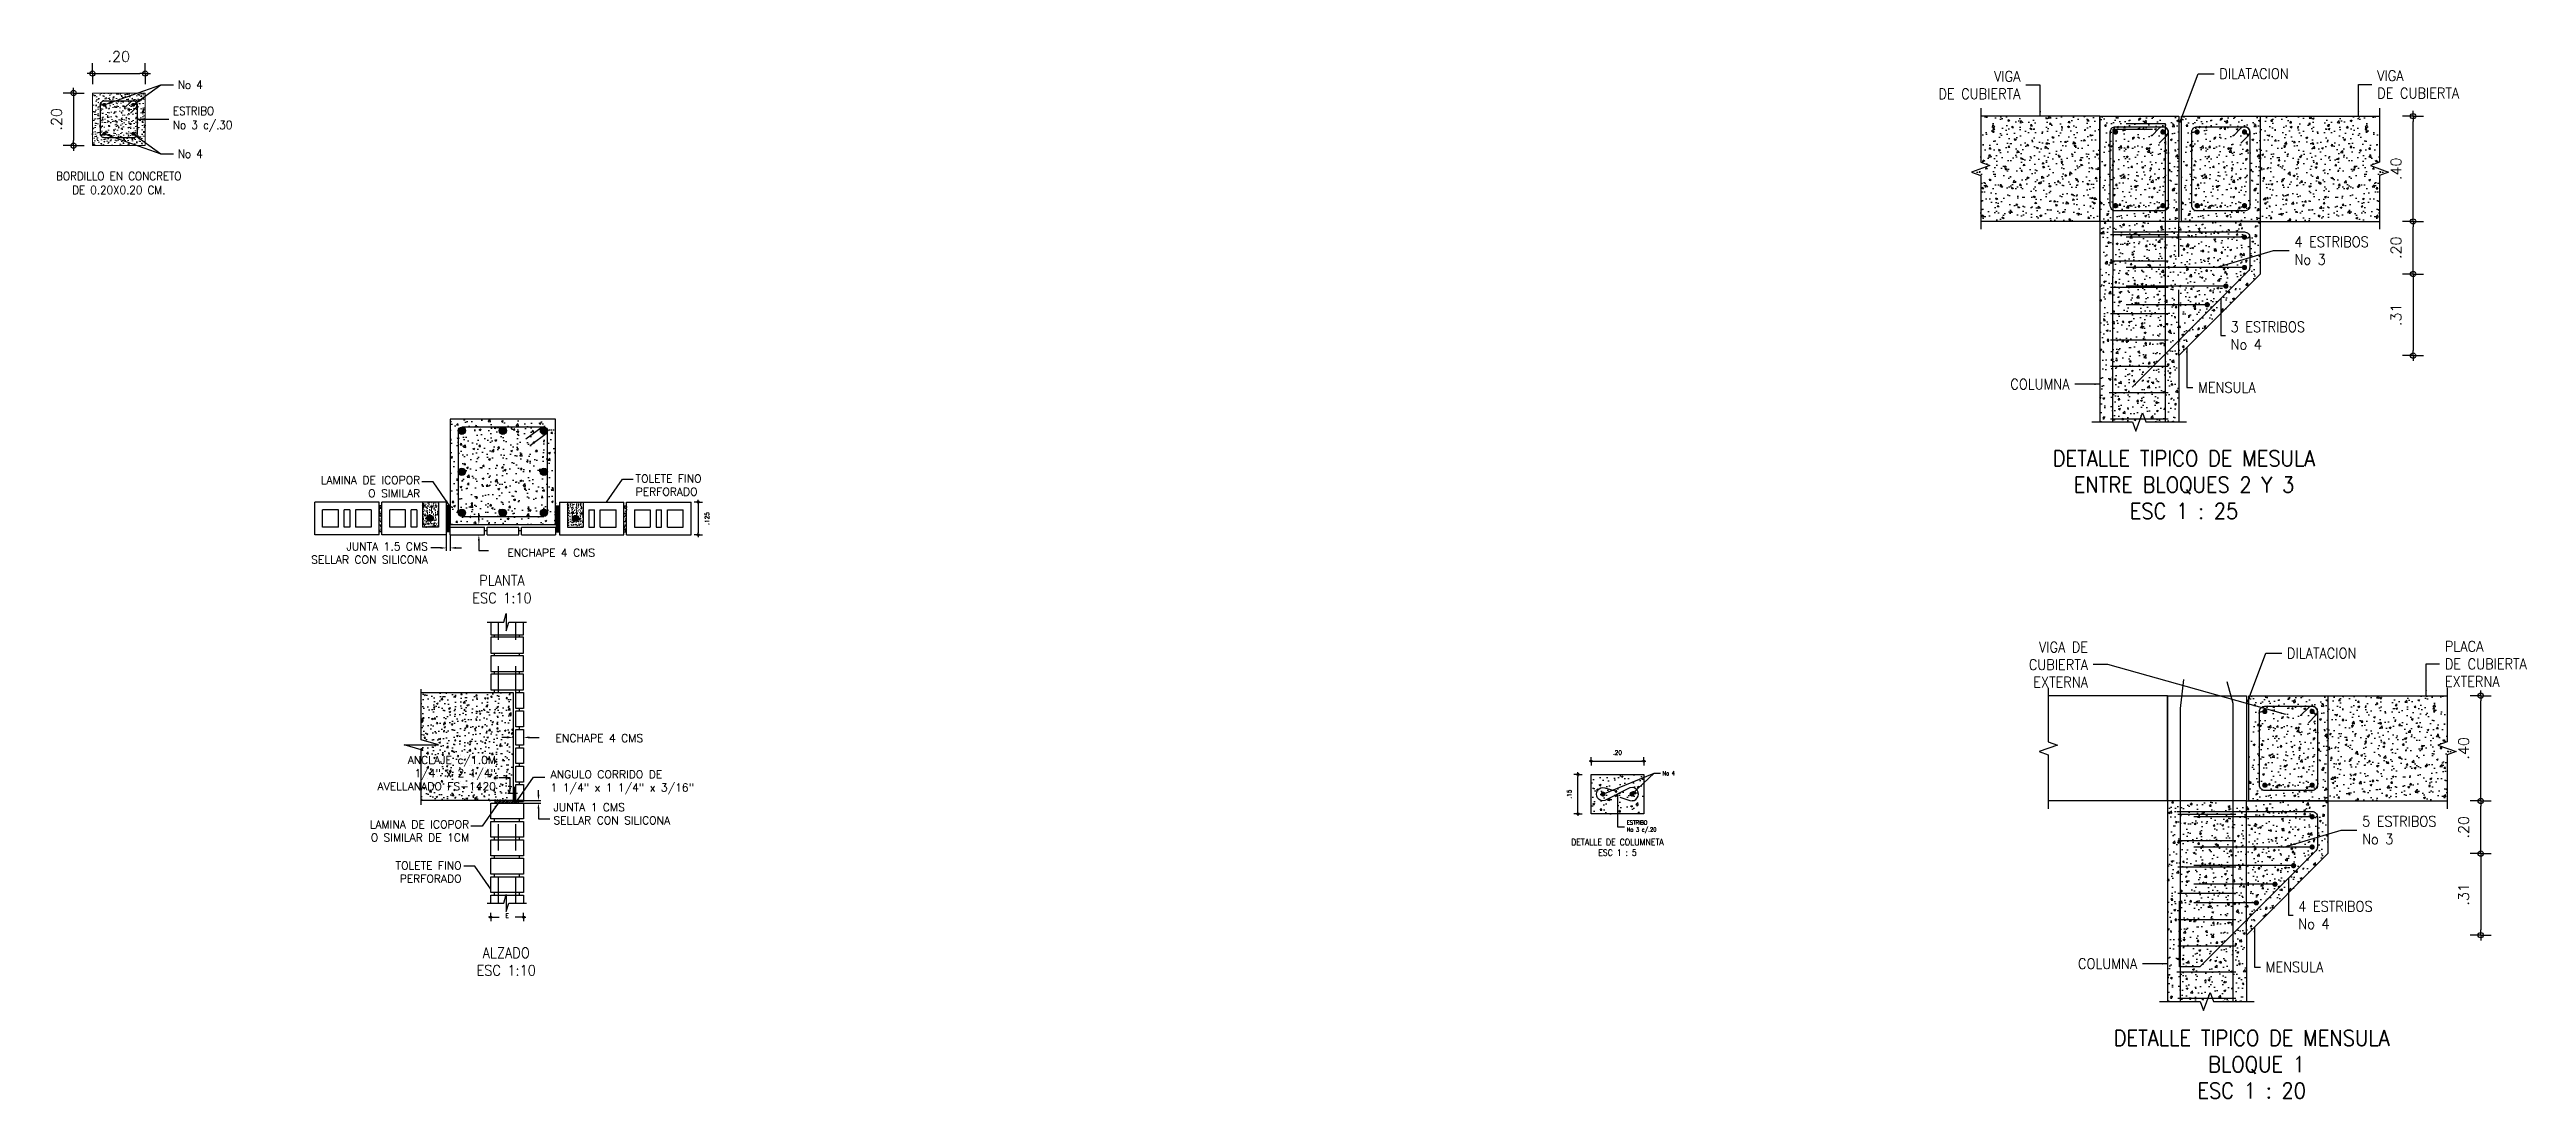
# Model space of a CAD drawing. Header units: feet. Extents: x -398 to 164, y -304 to 319.
# Drawn here: x -228.02 to -218.61, y -168.19 to -164.2 of the extents above; entities that cross this region are included whole.
import ezdxf

# ---------------------------------------------------------------- set-up
doc = ezdxf.new("R2010")
doc.units = ezdxf.units.FT
doc.header["$MEASUREMENT"] = 0
doc.linetypes.add('EJES', pattern=[3, 2, -0.5, 0, -0.5])
doc.linetypes.add('HIDDEN', pattern=[0.375, 0.25, -0.125])
doc.layers.get('DEFPOINTS').update_dxf_attribs({"lineweight": 0})
for name, color, linetype, lineweight in [('A_ACHURADADOS', 9, 'Continuous', 0), ('A_TEXT-DIM', 54, 'Continuous', 13), ('TX', 60, 'Continuous', 0)]:
    doc.layers.add(name, color=color, linetype=linetype, lineweight=lineweight)
for name, color, linetype in [('ACERO', 6, 'Continuous'), ('ACERO-2', 11, 'Continuous'), ('ACERO-3', 4, 'Continuous'), ('ACERO-4', 2, 'Continuous'), ('AXI', 7, 'Continuous'), ('BLOQUES', 7, 'Continuous'), ('COL-VIS', 1, 'Continuous'), ('DIM', 7, 'Continuous'), ('EJES', 9, 'EJES'), ('ESTR', 7, 'Continuous'), ('FLECHAS', 7, 'Continuous'), ('HATCH', 9, 'Continuous'), ('LADRILLO', 10, 'Continuous'), ('LETRA', 7, 'Continuous'), ('PROV', 4, 'Continuous'), ('PROV1', 4, 'Continuous'), ('PROY', 2, 'HIDDEN'), ('PROYECCION', 3, 'Continuous'), ('TEXTO', 7, 'Continuous'), ('VIGAS', 3, 'Continuous')]:
    doc.layers.add(name, color=color, linetype=linetype)
doc.styles.add('D010N', font='romans.shx', dxfattribs={"height": 0.016})
doc.styles.add('D020N', font='romans.shx', dxfattribs={"height": 0.032})
doc.styles.add('D025N', font='romans.shx', dxfattribs={"height": 0.04})
doc.styles.add('ROM', font='romans.shx')
doc.styles.add('ROMANS', font='romans.shx', dxfattribs={"width": 0.9})
doc.styles.add('SETEYCO', font='ROMANS.shx', dxfattribs={"width": 0.9, "height": 0.24})
doc.dimstyles.new('D010', dxfattribs={"dimtxt": 0.15, "dimasz": 0.008, "dimexe": 0, "dimexo": 0, "dimgap": 0.025, "dimtad": 1, "dimzin": 4, "dimdsep": 46, "dimtxsty": 'D010N', "dimblk1": 'DIMBLK', "dimblk2": 'DIMBLK', "dimsah": 1, "dimcen": 0.09, "dimse1": 1, "dimse2": 1, "dimclrd": 9, "dimclre": 256, "dimclrt": 256, "dimadec": 0, "dimazin": 0, "dimtfac": 6, "dimtix": 1, "dimtmove": 2, "dimatfit": 3, "dimfxl": 1, "dimtvp": 0.466667, "dimtolj": 1, "dimtzin": 4, "dimarcsym": 0})
doc.dimstyles.new('D010$7', dxfattribs={"dimtxt": 0.016, "dimasz": 0.016, "dimexe": 0, "dimexo": 0, "dimgap": 0.025, "dimtad": 1, "dimzin": 4, "dimdsep": 46, "dimtxsty": 'D010N', "dimblk1": 'DIMBLK', "dimblk2": 'DIMBLK', "dimsah": 1, "dimcen": 0.09, "dimse1": 1, "dimse2": 1, "dimclrd": 9, "dimclre": 256, "dimclrt": 256, "dimadec": 0, "dimazin": 0, "dimtfac": 6, "dimtix": 1, "dimtmove": 2, "dimatfit": 3, "dimfxl": 1, "dimtvp": 0.466667, "dimtolj": 1, "dimtzin": 4, "dimarcsym": 0})
doc.dimstyles.new('D020$7', dxfattribs={"dimtxt": 0.032, "dimasz": 0.032, "dimexe": 0, "dimexo": 0, "dimgap": 0.035, "dimtad": 1, "dimzin": 4, "dimdsep": 46, "dimtxsty": 'D020N', "dimblk1": 'DIMBLK', "dimblk2": 'DIMBLK', "dimsah": 1, "dimcen": 0.09, "dimse1": 1, "dimse2": 1, "dimclrd": 9, "dimclre": 256, "dimclrt": 256, "dimadec": 0, "dimazin": 0, "dimtfac": 6, "dimtix": 1, "dimtmove": 2, "dimatfit": 3, "dimfxl": 0, "dimtvp": 0.466667, "dimtolj": 1, "dimtzin": 4, "dimarcsym": 0})
doc.dimstyles.new('D025', dxfattribs={"dimtxt": 0.15, "dimasz": 0.02, "dimexe": 0, "dimexo": 0, "dimgap": 0.045, "dimtad": 1, "dimzin": 4, "dimdsep": 46, "dimtxsty": 'D025N', "dimblk1": 'DIMBLK', "dimblk2": 'DIMBLK', "dimsah": 1, "dimcen": 0.09, "dimse1": 1, "dimse2": 1, "dimclrd": 9, "dimclre": 256, "dimclrt": 256, "dimadec": 0, "dimazin": 0, "dimtfac": 6, "dimtix": 1, "dimtmove": 2, "dimatfit": 3, "dimfxl": 1, "dimtvp": 0.466667, "dimtolj": 1, "dimtzin": 4, "dimarcsym": 0})
pattern_1 = [(50, (0, 0), (0.035863009, -0.0031376067), [0.00375, -0.04125]), (355, (0, 0), (-0.0069375667, 0.0376096067), [0.003, -0.033]), (100.451444, (0.00299, -0.00026), (0.0289254423, 0.0344719995), [0.0031870096, -0.0350571056]), (46.1842, (2e-18, 0.01), (0.0533620665, -0.008275964), [0.005625, -0.061875]), (96.635635, (0.004447, 0.00931), (0.046733097, 0.04870593), [0.004780517, -0.052585688]), (351.184164, (2e-18, 0.01), (0.046733097, 0.04870593), [0.0045, -0.0495]), (21, (0.005, 0.0075), (0.0298453526, -0.0201309445), [0.00375, -0.04125]), (326, (0.005, 0.0075), (0.0121657666, 0.0362575023), [0.003, -0.033]), (71.451445, (0.007487, 0.005822), (0.042011119, 0.0161265576), [0.0031870095, -0.0350571056]), (37.5, (0, 0), (0.00060799277, 0.0166446927), [0, -0.0326, 0, -0.0335, 0, -0.033125]), (7.5, (0, 0), (0.0131534769, 0.0197205856), [0, -0.0191, 0, -0.03185, 0, -0.012625]), (327.5, (-0.01115, 2e-18), (0.0266911218, -0.0011277436), [0, -0.0125, 0, -0.039, 0, -0.05175]), (317.5, (-0.01615, 4e-18), (0.0291593085, 0.0050052491), [0, -0.01625, 0, -0.0259, 0, -0.03675])]
pattern_2 = [(50, (-256.56999, -176.166913), (0.021517805, -0.001882564), [0.00225, -0.02475]), (355, (-256.56999, -176.166913), (-0.00416254, 0.022565764), [0.0018, -0.0198]), (100.4514, (-256.568197, -176.16707), (0.017355281, 0.020683186), [0.001912206, -0.021034263]), (46.1842, (-256.56999, -176.160913), (0.032017231, -0.00496557), [0.003375, -0.037125]), (96.6356, (-256.567322, -176.161327), (0.02803988, 0.029223536), [0.00286831, -0.03155139]), (351.1842, (-256.56999, -176.160913), (0.02803986, 0.029223558), [0.0027, -0.0297]), (21, (-256.56699, -176.162413), (0.017907212, -0.012078567), [0.00225, -0.02475]), (326, (-256.56699, -176.162413), (0.00729946, 0.021754501), [0.0018, -0.0198]), (71.4514, (-256.565498, -176.16342), (0.025206679, 0.009675915), [0.001912206, -0.021034263]), (37.5, (-256.5699906, -176.166913), (0.0003647957, 0.0099868156), [0, -0.01956, 0, -0.0201, 0, -0.019875]), (7.5, (-256.569991, -176.166913), (0.007892086, 0.0118323514), [0, -0.01146, 0, -0.01911, 0, -0.007575]), (327.5, (-256.5766806, -176.166913), (0.016014673, -0.0006766462), [0, -0.0075, 0, -0.0234, 0, -0.03105]), (317.5, (-256.57968, -176.166913), (0.017495585, 0.0030031495), [0, -0.00975, 0, -0.01554, 0, -0.02205])]
pattern_3 = [(50, (-284.48761, -356.60937), (0.071726018, -0.006275213), [0.0075, -0.0825]), (355, (-284.48761, -356.60937), (-0.013875133, 0.075219213), [0.006, -0.066]), (100.4514, (-284.48163, -356.609894), (0.057850938, 0.068943954), [0.00637402, -0.07011421]), (46.1842, (-284.48761, -356.58937), (0.106724105, -0.0165519), [0.01125, -0.12375]), (96.6356, (-284.47872, -356.59075), (0.09346627, 0.097411787), [0.00956103, -0.1051713]), (351.1842, (-284.48761, -356.58937), (0.093466195, 0.09741186), [0.009, -0.099]), (21, (-284.47761, -356.59437), (0.059690705, -0.040261889), [0.0075, -0.0825]), (326, (-284.47761, -356.59437), (0.024331533, 0.072515005), [0.006, -0.066]), (71.4514, (-284.472636, -356.597726), (0.084022263, 0.03225305), [0.00637402, -0.07011421]), (37.5, (-284.48761, -356.60937), (0.0012159855, 0.0332893854), [0, -0.0652, 0, -0.067, 0, -0.06625]), (7.5, (-284.48761, -356.60937), (0.026306954, 0.039441171), [0, -0.0382, 0, -0.0637, 0, -0.02525]), (327.5, (-284.50991, -356.60937), (0.0533822436, -0.002255487), [0, -0.025, 0, -0.078, 0, -0.1035]), (317.5, (-284.51991, -356.60937), (0.058318617, 0.010010498), [0, -0.0325, 0, -0.0518, 0, -0.0735])]
pattern_4 = [(50, (-284.230575, -358.81215), (0.071726018, -0.006275213), [0.0075, -0.0825]), (355, (-284.230575, -358.81215), (-0.013875133, 0.075219213), [0.006, -0.066]), (100.4514, (-284.2246, -358.812674), (0.057850938, 0.068943954), [0.00637402, -0.07011421]), (46.1842, (-284.230575, -358.79215), (0.106724105, -0.0165519), [0.01125, -0.12375]), (96.6356, (-284.22168, -358.79353), (0.09346627, 0.097411787), [0.00956103, -0.1051713]), (351.1842, (-284.23058, -358.79215), (0.093466195, 0.09741186), [0.009, -0.099]), (21, (-284.220575, -358.79715), (0.059690705, -0.040261889), [0.0075, -0.0825]), (326, (-284.220575, -358.79715), (0.024331533, 0.072515005), [0.006, -0.066]), (71.4514, (-284.2156, -358.800506), (0.084022263, 0.03225305), [0.00637402, -0.07011421]), (37.5, (-284.230575, -358.81215), (0.0012159855, 0.0332893854), [0, -0.0652, 0, -0.067, 0, -0.06625]), (7.5, (-284.230575, -358.81215), (0.026306954, 0.039441171), [0, -0.0382, 0, -0.0637, 0, -0.02525]), (327.5, (-284.252875, -358.81215), (0.0533822436, -0.002255487), [0, -0.025, 0, -0.078, 0, -0.1035]), (317.5, (-284.262875, -358.81215), (0.058318617, 0.010010498), [0, -0.0325, 0, -0.0518, 0, -0.0735])]

msp = doc.modelspace()

# ---------------------------------------------------------------- texts
at = {"layer": 'TEXTO'}
for s, insert, char_height, attachment_point, style in [('No 4', (-227.5349, -164.3337), 0.032, 4, 'SETEYCO'), ('VIGA\\PDE CUBIERTA', (-220.5333, -164.3349), 0.04, 6, 'SETEYCO'), ('DILATACION', (-219.7777, -164.2915), 0.04, 4, 'SETEYCO'), ('VIGA\\PDE CUBIERTA', (-219.1776, -164.3322), 0.04, 4, 'SETEYCO'), ('ESTRIBO\\PNo 3 c/.30', (-227.5537, -164.465), 0.032, 4, 'SETEYCO'), ('No 4', (-227.5349, -164.5962), 0.032, 4, 'SETEYCO'), ('4 ESTRIBOS\\PNo 3', (-219.4921, -164.9642), 0.04, 4, 'SETEYCO'), ('3 ESTRIBOS\\PNo 4', (-219.7346, -165.287), 0.04, 4, 'SETEYCO'), ('COLUMNA', (-220.3465, -165.4716), 0.04, 6, 'SETEYCO'), ('MENSULA', (-219.8584, -165.4844), 0.04, 4, 'SETEYCO'), ('LAMINA DE ICOPOR\\PO SIMILAR', (-226.6137, -165.8214), 0.03, 3, 'ROM'), ('TOLETE FINO\\PPERFORADO', (-225.7955, -165.8156), 0.03, 1, 'ROM'), ('JUNTA 1.5 CMS\\PSELLAR CON SILICONA', (-226.5847, -166.0735), 0.03, 3, 'ROM'), ('ENCHAPE 4 CMS', (-225.9496, -166.0972), 0.03, 3, 'ROM'), ('VIGA DE \\PCUBIERTA\\PEXTERNA', (-220.2763, -166.5377), 0.04, 6, 'SETEYCO'), ('DILATACION', (-219.5206, -166.4943), 0.04, 4, 'SETEYCO'), ('PLACA\\PDE CUBIERTA\\PEXTERNA', (-218.9206, -166.535), 0.04, 4, 'SETEYCO'), ('ENCHAPE 4 CMS', (-225.7668, -166.802), 0.03, 3, 'ROM'), ('ANCLAJE c/1.0M\\P1/4" x 2 1/4"\\PAVELLANADO FS-1420', (-226.326, -166.8852), 0.03, 3, 'ROM'), ('ANGULO CORRIDO DE\\P1 1/4" x 1 1/4" x 3/16"', (-226.1184, -166.9398), 0.03, 1, 'ROM'), ('No 4', (-221.8935, -166.9506), 0.016, 4, 'SETEYCO'), ('LAMINA DE ICOPOR\\PO SIMILAR DE 1CM', (-226.428, -167.1299), 0.03, 3, 'ROM'), ('JUNTA 1 CMS\\PSELLAR CON SILICONA', (-226.1077, -167.1447), 0.03, 7, 'ROM'), ('ESTRIBO\\PNo 3 c/.20', (-222.0294, -167.1538), 0.016, 4, 'SETEYCO'), ('5 ESTRIBOS\\PNo 3', (-219.235, -167.1669), 0.04, 4, 'SETEYCO'), ('TOLETE FINO\\PPERFORADO', (-226.4567, -167.2863), 0.03, 3, 'ROM'), ('4 ESTRIBOS\\PNo 4', (-219.4775, -167.4898), 0.04, 4, 'SETEYCO'), ('COLUMNA', (-220.0894, -167.6744), 0.04, 6, 'SETEYCO'), ('MENSULA', (-219.6014, -167.6872), 0.04, 4, 'SETEYCO')]:
    msp.add_mtext(s, dxfattribs=dict(at, insert=insert, char_height=char_height, attachment_point=attachment_point, style=style))
at = {"layer": 'TX'}
for s, insert, char_height, attachment_point, style in [('BORDILLO EN CONCRETO\\PDE 0.20X0.20 CM.', (-227.7593, -164.7072), 0.032, 5, 'SETEYCO'), ('DETALLE TIPICO DE MESULA\\PENTRE BLOQUES 2 Y 3\\PESC 1 : 25', (-219.9117, -165.8539), 0.06, 5, 'SETEYCO'), ('PLANTA\\PESC 1:10', (-226.3032, -166.1975), 0.04, 2, 'ROMANS'), ('DETALLE DE COLUMNETA\\PESC 1 : 5', (-222.0645, -167.2324), 0.024, 5, 'SETEYCO'), ('ALZADO\\PESC 1:10', (-226.2871, -167.613), 0.04, 2, 'ROMANS'), ('DETALLE TIPICO DE MENSULA\\P BLOQUE 1\\PESC 1 : 20', (-219.6546, -168.0567), 0.06, 5, 'SETEYCO')]:
    msp.add_mtext(s, dxfattribs=dict(at, insert=insert, char_height=char_height, attachment_point=attachment_point, style=style))

# ---------------------------------------------------------------- blocks, each defined once
blk = doc.blocks.new('DIMBLK')
for q in [(0, 2), (0, -2), (-1, 0), (1, 0)]:
    blk.add_line((0, 0), q)
blk.add_circle((0, 0), 0.5)
blk = doc.blocks.new('*D199')
at = {"layer": 'DEFPOINTS', "color": 0, "transparency": 16777216}
for p in [(-227.8593, -164.365), (-227.9311, -164.565), (-227.8593, -164.565)]:
    blk.add_point(p, dxfattribs=at)
at = {"layer": 'DIM', "color": 9, "lineweight": -2, "transparency": 16777216}
blk.add_line((-227.9311, -164.385), (-227.9311, -164.545), dxfattribs=at)
at = {"layer": 'DIM', "color": 9, "lineweight": -2, "transparency": 16777216, "xscale": 0.02, "yscale": 0.02, "zscale": 0.02}
for p, rotation in [((-227.9311, -164.365), 90), ((-227.9311, -164.565), 270)]:
    blk.add_blockref('DIMBLK', p, dxfattribs=dict(at, rotation=rotation))
at = {"layer": 'DIM', "transparency": 16777216, "insert": (-227.9961, -164.465), "char_height": 0.04, "attachment_point": 5, "rotation": 90, "style": 'D025N'}
blk.add_mtext('\\A1;.20', dxfattribs=at)
blk = doc.blocks.new('*D200')
at = {"layer": 'DEFPOINTS', "color": 0, "transparency": 16777216}
for p in [(-227.6593, -164.291), (-227.8593, -164.365), (-227.6593, -164.365)]:
    blk.add_point(p, dxfattribs=at)
at = {"layer": 'DIM', "color": 9, "lineweight": -2, "transparency": 16777216}
blk.add_line((-227.8393, -164.291), (-227.6793, -164.291), dxfattribs=at)
at = {"layer": 'DIM', "color": 9, "lineweight": -2, "transparency": 16777216, "xscale": 0.02, "yscale": 0.02, "zscale": 0.02, "rotation": 180}
blk.add_blockref('DIMBLK', (-227.8593, -164.291), dxfattribs=at)
at = {"layer": 'DIM', "color": 9, "lineweight": -2, "transparency": 16777216, "xscale": 0.02, "yscale": 0.02, "zscale": 0.02}
blk.add_blockref('DIMBLK', (-227.6593, -164.291), dxfattribs=at)
at = {"layer": 'DIM', "transparency": 16777216, "insert": (-227.7593, -164.226), "char_height": 0.04, "attachment_point": 5, "style": 'D025N'}
blk.add_mtext('\\A1;.20', dxfattribs=at)
blk = doc.blocks.new('*D178')
at = {"layer": 'DEFPOINTS', "color": 0, "transparency": 16777216}
for p in [(-225.6175, -165.9197), (-225.6175, -166.0447), (-225.5574, -166.0447)]:
    blk.add_point(p, dxfattribs=at)
at = {"layer": 'DIM', "color": 9, "lineweight": -2, "transparency": 16777216}
blk.add_line((-225.5574, -165.9277), (-225.5574, -166.0367), dxfattribs=at)
at = {"layer": 'DIM', "color": 9, "lineweight": -2, "transparency": 16777216, "xscale": 0.008, "yscale": 0.008, "zscale": 0.008}
for p, rotation in [((-225.5574, -165.9197), 90), ((-225.5574, -166.0447), 270)]:
    blk.add_blockref('DIMBLK', p, dxfattribs=dict(at, rotation=rotation))
at = {"layer": 'DIM', "transparency": 16777216, "insert": (-225.5244, -165.9822), "char_height": 0.016, "attachment_point": 5, "rotation": 90, "style": 'D010N'}
blk.add_mtext('\\A1;.125', dxfattribs=at)
blk = doc.blocks.new('*D179')
at = {"layer": 'DEFPOINTS', "color": 0, "transparency": 16777216}
for p in [(-226.221, -167.4973), (-226.346, -167.5574), (-226.221, -167.5574)]:
    blk.add_point(p, dxfattribs=at)
at = {"layer": 'DIM', "color": 9, "lineweight": -2, "transparency": 16777216}
for p, q in [((-226.338, -167.4973), (-226.3134, -167.4973)), ((-226.229, -167.4973), (-226.2535, -167.4973))]:
    blk.add_line(p, q, dxfattribs=at)
at = {"layer": 'DIM', "color": 9, "lineweight": -2, "transparency": 16777216, "xscale": 0.008, "yscale": 0.008, "zscale": 0.008, "rotation": 180}
blk.add_blockref('DIMBLK', (-226.346, -167.4973), dxfattribs=at)
at = {"layer": 'DIM', "color": 9, "lineweight": -2, "transparency": 16777216, "xscale": 0.008, "yscale": 0.008, "zscale": 0.008}
blk.add_blockref('DIMBLK', (-226.221, -167.4973), dxfattribs=at)
at = {"layer": 'DIM', "transparency": 16777216, "insert": (-226.2835, -167.4918), "char_height": 0.016, "attachment_point": 5, "style": 'D010N'}
blk.add_mtext('\\A1;E', dxfattribs=at)
blk = doc.blocks.new('*D207')
at = {"layer": 'DEFPOINTS', "color": 0, "transparency": 16777216}
for p in [(-222.2145, -166.9549), (-222.1645, -166.9549), (-222.1645, -167.1049)]:
    blk.add_point(p, dxfattribs=at)
at = {"layer": 'DIM', "color": 9, "lineweight": -2, "transparency": 16777216}
blk.add_line((-222.2145, -167.0969), (-222.2145, -166.9629), dxfattribs=at)
at = {"layer": 'DIM', "color": 9, "lineweight": -2, "transparency": 16777216, "xscale": 0.008, "yscale": 0.008, "zscale": 0.008}
for p, rotation in [((-222.2145, -166.9549), 90), ((-222.2145, -167.1049), 270)]:
    blk.add_blockref('DIMBLK', p, dxfattribs=dict(at, rotation=rotation))
at = {"layer": 'DIM', "transparency": 16777216, "insert": (-222.2475, -167.0299), "char_height": 0.016, "attachment_point": 5, "rotation": 90, "style": 'D010N'}
blk.add_mtext('\\A1;.15', dxfattribs=at)
blk = doc.blocks.new('*D208')
at = {"layer": 'DEFPOINTS', "color": 0, "transparency": 16777216}
for p in [(-222.1645, -166.9549), (-221.9645, -166.9049), (-221.9645, -166.9549)]:
    blk.add_point(p, dxfattribs=at)
at = {"layer": 'DIM', "color": 9, "lineweight": -2, "transparency": 16777216}
blk.add_line((-222.1565, -166.9049), (-221.9725, -166.9049), dxfattribs=at)
at = {"layer": 'DIM', "color": 9, "lineweight": -2, "transparency": 16777216, "xscale": 0.008, "yscale": 0.008, "zscale": 0.008, "rotation": 180}
blk.add_blockref('DIMBLK', (-222.1645, -166.9049), dxfattribs=at)
at = {"layer": 'DIM', "color": 9, "lineweight": -2, "transparency": 16777216, "xscale": 0.008, "yscale": 0.008, "zscale": 0.008}
blk.add_blockref('DIMBLK', (-221.9645, -166.9049), dxfattribs=at)
at = {"layer": 'DIM', "transparency": 16777216, "insert": (-222.0645, -166.8719), "char_height": 0.016, "attachment_point": 5, "style": 'D010N'}
blk.add_mtext('\\A1;.20', dxfattribs=at)
blk = doc.blocks.new('*D209')
at = {"layer": 'DEFPOINTS', "color": 0, "transparency": 16777216}
for p in [(-219.6219, -165.0531), (-219.9319, -165.3631), (-219.0413, -165.3631)]:
    blk.add_point(p, dxfattribs=at)
at = {"layer": 'ESTR', "color": 9, "lineweight": -2, "transparency": 16777216}
blk.add_line((-219.0413, -165.0731), (-219.0413, -165.3431), dxfattribs=at)
at = {"layer": 'ESTR', "color": 9, "lineweight": -2, "transparency": 16777216, "xscale": 0.02, "yscale": 0.02, "zscale": 0.02}
for p, rotation in [((-219.0413, -165.0531), 90), ((-219.0413, -165.3631), 270)]:
    blk.add_blockref('DIMBLK', p, dxfattribs=dict(at, rotation=rotation))
at = {"layer": 'ESTR', "transparency": 16777216, "insert": (-219.1063, -165.2081), "char_height": 0.04, "attachment_point": 5, "rotation": 90, "style": 'D025N'}
blk.add_mtext('\\A1;.31', dxfattribs=at)
blk = doc.blocks.new('*D210')
at = {"layer": 'DEFPOINTS', "color": 0, "transparency": 16777216}
for p in [(-219.3956, -164.8531), (-219.0413, -164.8531), (-219.6219, -165.0531)]:
    blk.add_point(p, dxfattribs=at)
at = {"layer": 'ESTR', "color": 9, "lineweight": -2, "transparency": 16777216}
blk.add_line((-219.0413, -165.0331), (-219.0413, -164.8731), dxfattribs=at)
at = {"layer": 'ESTR', "color": 9, "lineweight": -2, "transparency": 16777216, "xscale": 0.02, "yscale": 0.02, "zscale": 0.02}
for p, rotation in [((-219.0413, -164.8531), 90), ((-219.0413, -165.0531), 270)]:
    blk.add_blockref('DIMBLK', p, dxfattribs=dict(at, rotation=rotation))
at = {"layer": 'ESTR', "transparency": 16777216, "insert": (-219.1063, -164.9531), "char_height": 0.04, "attachment_point": 5, "rotation": 90, "style": 'D025N'}
blk.add_mtext('\\A1;.20', dxfattribs=at)
blk = doc.blocks.new('*D211')
at = {"layer": 'DEFPOINTS', "color": 0, "transparency": 16777216}
for p in [(-219.3956, -164.4531), (-219.0413, -164.4531), (-219.3956, -164.8531)]:
    blk.add_point(p, dxfattribs=at)
at = {"layer": 'ESTR', "color": 9, "lineweight": -2, "transparency": 16777216}
blk.add_line((-219.0413, -164.8331), (-219.0413, -164.4731), dxfattribs=at)
at = {"layer": 'ESTR', "color": 9, "lineweight": -2, "transparency": 16777216, "xscale": 0.02, "yscale": 0.02, "zscale": 0.02}
for p, rotation in [((-219.0413, -164.4531), 90), ((-219.0413, -164.8531), 270)]:
    blk.add_blockref('DIMBLK', p, dxfattribs=dict(at, rotation=rotation))
at = {"layer": 'ESTR', "transparency": 16777216, "insert": (-219.1063, -164.6531), "char_height": 0.04, "attachment_point": 5, "rotation": 90, "style": 'D025N'}
blk.add_mtext('\\A1;.40', dxfattribs=at)
blk = doc.blocks.new('*D229')
at = {"layer": 'DEFPOINTS', "color": 0, "transparency": 16777216}
for p in [(-219.3648, -167.2559), (-219.6748, -167.5659), (-218.7842, -167.5659)]:
    blk.add_point(p, dxfattribs=at)
at = {"layer": 'ESTR', "color": 9, "lineweight": -2, "transparency": 16777216}
blk.add_line((-218.7842, -167.2759), (-218.7842, -167.5459), dxfattribs=at)
at = {"layer": 'ESTR', "color": 9, "lineweight": -2, "transparency": 16777216, "xscale": 0.02, "yscale": 0.02, "zscale": 0.02}
for p, rotation in [((-218.7842, -167.2559), 90), ((-218.7842, -167.5659), 270)]:
    blk.add_blockref('DIMBLK', p, dxfattribs=dict(at, rotation=rotation))
at = {"layer": 'ESTR', "transparency": 16777216, "insert": (-218.8492, -167.4109), "char_height": 0.04, "attachment_point": 5, "rotation": 90, "style": 'D025N'}
blk.add_mtext('\\A1;.31', dxfattribs=at)
blk = doc.blocks.new('*D230')
at = {"layer": 'DEFPOINTS', "color": 0, "transparency": 16777216}
for p in [(-219.1386, -167.0559), (-218.7842, -167.0559), (-219.3648, -167.2559)]:
    blk.add_point(p, dxfattribs=at)
at = {"layer": 'ESTR', "color": 9, "lineweight": -2, "transparency": 16777216}
blk.add_line((-218.7842, -167.2359), (-218.7842, -167.0759), dxfattribs=at)
at = {"layer": 'ESTR', "color": 9, "lineweight": -2, "transparency": 16777216, "xscale": 0.02, "yscale": 0.02, "zscale": 0.02}
for p, rotation in [((-218.7842, -167.0559), 90), ((-218.7842, -167.2559), 270)]:
    blk.add_blockref('DIMBLK', p, dxfattribs=dict(at, rotation=rotation))
at = {"layer": 'ESTR', "transparency": 16777216, "insert": (-218.8492, -167.1559), "char_height": 0.04, "attachment_point": 5, "rotation": 90, "style": 'D025N'}
blk.add_mtext('\\A1;.20', dxfattribs=at)
blk = doc.blocks.new('*D231')
at = {"layer": 'DEFPOINTS', "color": 0, "transparency": 16777216}
for p in [(-219.1386, -166.6559), (-218.7842, -166.6559), (-219.1386, -167.0559)]:
    blk.add_point(p, dxfattribs=at)
at = {"layer": 'ESTR', "color": 9, "lineweight": -2, "transparency": 16777216}
blk.add_line((-218.7842, -167.0359), (-218.7842, -166.6759), dxfattribs=at)
at = {"layer": 'ESTR', "color": 9, "lineweight": -2, "transparency": 16777216, "xscale": 0.02, "yscale": 0.02, "zscale": 0.02}
for p, rotation in [((-218.7842, -166.6559), 90), ((-218.7842, -167.0559), 270)]:
    blk.add_blockref('DIMBLK', p, dxfattribs=dict(at, rotation=rotation))
at = {"layer": 'ESTR', "transparency": 16777216, "insert": (-218.8492, -166.8559), "char_height": 0.04, "attachment_point": 5, "rotation": 90, "style": 'D025N'}
blk.add_mtext('\\A1;.40', dxfattribs=at)

# ---------------------------------------------------------------- dimensions: what is measured, and where the dimension line sits
at = {"layer": 'DIM'}
dim = msp.add_linear_dim(base=(-227.6593, -164.291), p1=(-227.8593, -164.365), p2=(-227.6593, -164.365), dimstyle='D025', dxfattribs=at)
dim.commit()
dim.dimension.update_dxf_attribs({"geometry": '*D200', "text_midpoint": (-227.7593, -164.226)})
dim = msp.add_linear_dim(base=(-227.9311, -164.565), p1=(-227.8593, -164.365), p2=(-227.8593, -164.565), angle=90, dimstyle='D025', dxfattribs=at)
dim.commit()
dim.dimension.update_dxf_attribs({"geometry": '*D199', "text_midpoint": (-227.9961, -164.465)})
dim = msp.add_linear_dim(base=(-225.5574, -166.0447), p1=(-225.6175, -165.9197), p2=(-225.6175, -166.0447), angle=90, dimstyle='D010', override={"dimtad": 2, "dimdec": 3, "dimclrd": 9}, dxfattribs=at)
dim.commit()
dim.dimension.update_dxf_attribs({"geometry": '*D178', "text_midpoint": (-225.5244, -165.9822)})
at = {"layer": 'DIM', "color": 2}
for p1, p2, picture, middle in [((-222.1645, -166.9549), (-221.9645, -166.9549), '*D208', (-222.0645, -166.8719)), ((-222.1645, -167.1049), (-222.1645, -166.9549), '*D207', (-222.2475, -167.0299))]:
    dim = msp.add_aligned_dim(p1=p1, p2=p2, distance=0.05, dimstyle='D010', override={"dimfxl": 0}, dxfattribs=at)
    dim.commit()
    dim.dimension.update_dxf_attribs({"geometry": picture, "text_midpoint": middle})
at = {"layer": 'DIM'}
dim = msp.add_linear_dim(base=(-226.221, -167.4973), p1=(-226.346, -167.5574), p2=(-226.221, -167.5574), angle=180, text='E', dimstyle='D010', override={"dimtad": 2, "dimdec": 3, "dimclrd": 9}, dxfattribs=at)
dim.commit()
dim.dimension.update_dxf_attribs({"geometry": '*D179', "text_midpoint": (-226.2835, -167.4918), "dimtype": 160})
at = {"layer": 'ESTR'}
for base, p1, p2, picture, middle in [((-219.0413, -164.4531), (-219.3956, -164.8531), (-219.3956, -164.4531), '*D211', (-219.1063, -164.6531)), ((-219.0413, -164.8531), (-219.6219, -165.0531), (-219.3956, -164.8531), '*D210', (-219.1063, -164.9531)), ((-219.0413, -165.3631), (-219.6219, -165.0531), (-219.9319, -165.3631), '*D209', (-219.1063, -165.2081)), ((-218.7842, -166.6559), (-219.1386, -167.0559), (-219.1386, -166.6559), '*D231', (-218.8492, -166.8559)), ((-218.7842, -167.0559), (-219.3648, -167.2559), (-219.1386, -167.0559), '*D230', (-218.8492, -167.1559)), ((-218.7842, -167.5659), (-219.3648, -167.2559), (-219.6748, -167.5659), '*D229', (-218.8492, -167.4109))]:
    dim = msp.add_linear_dim(base=base, p1=p1, p2=p2, angle=90, dimstyle='D025', dxfattribs=at)
    dim.commit()
    dim.dimension.update_dxf_attribs({"geometry": picture, "text_midpoint": middle})

# ---------------------------------------------------------------- hatches: boundary and pattern name
at = {"layer": 'A_ACHURADADOS'}
h = msp.add_hatch(dxfattribs=at)
h.set_pattern_fill('AR-CONC', color=256, scale=0.005, style=0)
h.set_pattern_definition(pattern_1)
h.paths.add_polyline_path([(-227.6893, -164.41), (-227.6893, -164.52, -0.414214), (-227.7043, -164.535), (-227.8143, -164.535, -0.414214), (-227.8293, -164.52), (-227.8293, -164.41, -0.414214), (-227.8143, -164.395), (-227.7043, -164.395, -0.414214)], flags=16)
h.paths.add_polyline_path([(-227.8105, -164.52, -1), (-227.818, -164.52, -1)], flags=0)
h.paths.add_polyline_path([(-227.818, -164.41, -1), (-227.8105, -164.41, -1)], flags=0)
h.paths.add_polyline_path([(-227.7005, -164.52, -1), (-227.708, -164.52, -1)], flags=0)
h.paths.add_polyline_path([(-227.708, -164.41, -1), (-227.7005, -164.41, -1)], flags=0)
h.paths.add_polyline_path([(-227.6593, -164.365), (-227.8593, -164.365), (-227.8593, -164.565), (-227.6593, -164.565)])
h = msp.add_hatch(dxfattribs=at)
h.set_pattern_fill('AR-CONC', color=256, scale=0.005, style=0)
h.set_pattern_definition(pattern_1)
h.paths.add_polyline_path([(-227.6893, -164.41), (-227.6893, -164.52, -0.414214), (-227.7043, -164.535), (-227.8143, -164.535, -0.414214), (-227.8293, -164.52), (-227.8293, -164.41, -0.414214), (-227.8143, -164.395), (-227.7043, -164.395, -0.414214)])
h.paths.add_polyline_path([(-227.8105, -164.52, -1), (-227.818, -164.52, -1)], flags=16)
h.paths.add_polyline_path([(-227.7005, -164.52, -1), (-227.708, -164.52, -1)], flags=16)
h.paths.add_polyline_path([(-227.818, -164.41, -1), (-227.8105, -164.41, -1)], flags=16)
h.paths.add_polyline_path([(-227.708, -164.41, -1), (-227.7005, -164.41, -1)], flags=16)
at = {"layer": 'HATCH'}
h = msp.add_hatch(dxfattribs=at)
h.set_pattern_fill('AR-CONC', color=256, scale=0.01, style=0)
h.set_pattern_definition([(130, (-155.366106, -356.60937), (-0.071726018, -0.006275213), [0.0075, -0.0825]), (185, (-155.366106, -356.60937), (0.013875133, 0.075219213), [0.006, -0.066]), (79.5486, (-155.37208, -356.609894), (-0.057850938, 0.068943954), [0.00637402, -0.07011421]), (133.8158, (-155.366106, -356.58937), (-0.106724105, -0.0165519), [0.01125, -0.12375]), (83.3644, (-155.375, -356.59075), (-0.09346627, 0.097411787), [0.00956103, -0.1051713]), (188.8158, (-155.36611, -356.58937), (-0.093466195, 0.09741186), [0.009, -0.099]), (159, (-155.376106, -356.59437), (-0.059690705, -0.040261889), [0.0075, -0.0825]), (214, (-155.376106, -356.59437), (-0.024331533, 0.072515005), [0.006, -0.066]), (108.5486, (-155.38108, -356.597726), (-0.084022263, 0.03225305), [0.00637402, -0.07011421]), (142.5, (-155.366106, -356.60937), (-0.0012159855, 0.0332893854), [0, -0.0652, 0, -0.067, 0, -0.06625]), (172.5, (-155.366106, -356.60937), (-0.026306954, 0.039441171), [0, -0.0382, 0, -0.0637, 0, -0.02525]), (212.5, (-155.343806, -356.60937), (-0.0533822436, -0.002255487), [0, -0.025, 0, -0.078, 0, -0.1035]), (222.5, (-155.333806, -356.60937), (-0.058318617, 0.010010498), [0, -0.0325, 0, -0.0518, 0, -0.0735])])
h.paths.add_polyline_path([(-220.6843, -164.4531), (-220.2319, -164.4531), (-220.2319, -164.8531), (-220.6843, -164.8531), (-220.6843, -164.6781), (-220.7187, -164.6656), (-220.65, -164.6406), (-220.6843, -164.6281)])
h = msp.add_hatch(dxfattribs=at)
h.set_pattern_fill('AR-CONC', color=256, scale=0.01, style=0)
h.set_pattern_definition(pattern_3)
h.paths.add_polyline_path([(-219.9719, -164.5131, 0.414214), (-219.9919, -164.4931), (-220.1719, -164.4931, 0.414214), (-220.1919, -164.5131), (-220.1919, -164.7931, 0.414214), (-220.1719, -164.8131), (-219.9919, -164.8131, 0.414214), (-219.9719, -164.7931)], flags=16)
h.paths.add_polyline_path([(-219.9969, -164.5131, -1), (-219.9869, -164.5131, -1)], flags=0)
h.paths.add_polyline_path([(-219.9869, -164.7931, -1), (-219.9969, -164.7931, -1)], flags=0)
h.paths.add_polyline_path([(-220.1669, -164.7931, -1), (-220.1769, -164.7931, -1)], flags=0)
h.paths.add_polyline_path([(-219.9319, -164.4531), (-220.2319, -164.4531), (-220.2319, -164.8531), (-219.9319, -164.8531)])
h.paths.add_polyline_path([(-219.9719, -164.7931, -0.414214), (-219.9919, -164.8131), (-220.1719, -164.8131, -0.414214), (-220.1919, -164.7931), (-220.1919, -164.5131, -0.414214), (-220.1719, -164.4931), (-219.9919, -164.4931, -0.414214), (-219.9719, -164.5131)], flags=0)
h = msp.add_hatch(dxfattribs=at)
h.set_pattern_fill('AR-CONC', color=256, scale=0.01, style=0)
h.set_pattern_definition([(50, (-284.17761, -356.60937), (0.071726018, -0.006275213), [0.0075, -0.0825]), (355, (-284.17761, -356.60937), (-0.013875133, 0.075219213), [0.006, -0.066]), (100.4514, (-284.17163, -356.609894), (0.057850938, 0.068943954), [0.00637402, -0.07011421]), (46.1842, (-284.17761, -356.58937), (0.106724105, -0.0165519), [0.01125, -0.12375]), (96.6356, (-284.16872, -356.59075), (0.09346627, 0.097411787), [0.00956103, -0.1051713]), (351.1842, (-284.17761, -356.58937), (0.093466195, 0.09741186), [0.009, -0.099]), (21, (-284.16761, -356.59437), (0.059690705, -0.040261889), [0.0075, -0.0825]), (326, (-284.16761, -356.59437), (0.024331533, 0.072515005), [0.006, -0.066]), (71.4514, (-284.162636, -356.597726), (0.084022263, 0.03225305), [0.00637402, -0.07011421]), (37.5, (-284.17761, -356.60937), (0.0012159855, 0.0332893854), [0, -0.0652, 0, -0.067, 0, -0.06625]), (7.5, (-284.17761, -356.60937), (0.026306954, 0.039441171), [0, -0.0382, 0, -0.0637, 0, -0.02525]), (327.5, (-284.19991, -356.60937), (0.0533822436, -0.002255487), [0, -0.025, 0, -0.078, 0, -0.1035]), (317.5, (-284.20991, -356.60937), (0.058318617, 0.010010498), [0, -0.0325, 0, -0.0518, 0, -0.0735])])
h.paths.add_polyline_path([(-219.6619, -164.5131, 0.414214), (-219.6819, -164.4931), (-219.8619, -164.4931, 0.414214), (-219.8819, -164.5131), (-219.8819, -164.7931, 0.414214), (-219.8619, -164.8131), (-219.6819, -164.8131, 0.414214), (-219.6619, -164.7931)], flags=16)
h.paths.add_polyline_path([(-219.6869, -164.5131, -1), (-219.6769, -164.5131, -1)], flags=0)
h.paths.add_polyline_path([(-219.6769, -164.7931, -1), (-219.6869, -164.7931, -1)], flags=0)
h.paths.add_polyline_path([(-219.8569, -164.7931, -1), (-219.8669, -164.7931, -1)], flags=0)
h.paths.add_polyline_path([(-219.6219, -164.4531), (-219.9219, -164.4531), (-219.9219, -164.8531), (-219.6219, -164.8531)])
h.paths.add_polyline_path([(-219.6619, -164.7931, -0.414214), (-219.6819, -164.8131), (-219.8619, -164.8131, -0.414214), (-219.8819, -164.7931), (-219.8819, -164.5131, -0.414214), (-219.8619, -164.4931), (-219.6819, -164.4931, -0.414214), (-219.6619, -164.5131)], flags=0)
h = msp.add_hatch(dxfattribs=at)
h.set_pattern_fill('AR-CONC', color=256, scale=0.01, style=0)
h.set_pattern_definition(pattern_3)
h.paths.add_polyline_path([(-219.6219, -164.4531), (-219.6219, -164.8531), (-219.1694, -164.8531), (-219.1694, -164.6781), (-219.135, -164.6656), (-219.2037, -164.6406), (-219.1694, -164.6281), (-219.1694, -164.4531)])
h = msp.add_hatch(dxfattribs=at)
h.set_pattern_fill('AR-CONC', color=256, scale=0.01, style=0)
h.set_pattern_definition(pattern_3)
h.paths.add_polyline_path([(-219.9319, -164.8531), (-220.2319, -164.8531), (-220.2319, -165.6154), (-220.1069, -165.6154), (-220.0944, -165.6497), (-220.0694, -165.581), (-220.0569, -165.6154), (-219.9319, -165.6154), (-219.9319, -165.3631)])
h = msp.add_hatch(dxfattribs=at)
h.set_pattern_fill('AR-CONC', color=256, scale=0.01, style=0)
h.set_pattern_definition(pattern_3)
h.paths.add_polyline_path([(-219.9319, -165.3631), (-219.6219, -165.0531), (-219.6219, -164.8531), (-219.9319, -164.8531)])
h = msp.add_hatch(dxfattribs=at)
h.set_pattern_fill('AR-CONC', color=256, scale=0.01, style=0)
h.set_pattern_definition([(50, (-256.56999, -176.166913), (0.07172602, -0.00627521), [0.0075, -0.0825]), (355, (-256.56999, -176.16691), (-0.01387513, 0.07521921), [0.006, -0.066]), (100.4514, (-256.56401, -176.167436), (0.05785094, 0.06894395), [0.00637402, -0.07011421]), (46.1842, (-256.56999, -176.14691), (0.1067241, -0.0165519), [0.01125, -0.12375]), (96.6356, (-256.5611, -176.14829), (0.09346627, 0.0974118), [0.00956103, -0.1051713]), (351.1842, (-256.56999, -176.14691), (0.0934662, 0.09741186), [0.009, -0.099]), (21, (-256.55999, -176.151913), (0.0596907, -0.04026189), [0.0075, -0.0825]), (326, (-256.55999, -176.15191), (0.02433153, 0.072515), [0.006, -0.066]), (71.4514, (-256.555016, -176.15527), (0.08402226, 0.03225305), [0.00637402, -0.07011421]), (37.5, (-256.56999, -176.166913), (0.001215986, 0.033289385), [0, -0.0652, 0, -0.067, 0, -0.06625]), (7.5, (-256.56999, -176.166913), (0.026306954, 0.03944117), [0, -0.0382, 0, -0.0637, 0, -0.02525]), (327.5, (-256.59229, -176.166913), (0.053382244, -0.002255487), [0, -0.025, 0, -0.078, 0, -0.1035]), (317.5, (-256.60229, -176.166913), (0.05831862, 0.0100105), [0, -0.0325, 0, -0.0518, 0, -0.0735])])
h.paths.add_polyline_path([(-226.4421, -165.8047, -1), (-226.4698, -165.8047), (-226.4698, -165.9609, -1), (-226.4421, -165.9609, -0.414214), (-226.4559, -165.9747), (-226.2998, -165.9747, -0.414214), (-226.3136, -165.9609, -1), (-226.2859, -165.9609, -0.414214), (-226.2998, -165.9747), (-226.1436, -165.9747, -0.414214), (-226.1574, -165.9609, -1.000001), (-226.1298, -165.9609), (-226.1298, -165.8047, -1), (-226.1574, -165.8047, -1), (-226.1298, -165.8047), (-226.1298, -165.6486, -1), (-226.1574, -165.6486, -0.414214), (-226.1436, -165.6347), (-226.2998, -165.6347, -0.414214), (-226.2859, -165.6486, -1), (-226.3136, -165.6486, -0.414214), (-226.2998, -165.6347), (-226.4559, -165.6347, -0.414214), (-226.4421, -165.6486, -1), (-226.4698, -165.6486), (-226.4698, -165.8047, -1)], flags=0)
h.paths.add_polyline_path([(-226.4998, -165.6047), (-226.4998, -166.0047), (-226.0998, -166.0047), (-226.0998, -165.6047)])
h.paths.add_polyline_path([(-226.1436, -165.6347, -0.414214), (-226.1298, -165.6486), (-226.1298, -165.9609, -0.414214), (-226.1436, -165.9747), (-226.4559, -165.9747, -0.414214), (-226.4698, -165.9609), (-226.4698, -165.6486, -0.414214), (-226.4559, -165.6347)], flags=16)
h.paths.add_polyline_path([(-226.2859, -165.6486, -1), (-226.3136, -165.6486, -1)], flags=0)
h.paths.add_polyline_path([(-226.4421, -165.8047, -1), (-226.4698, -165.8047, -1)], flags=0)
h.paths.add_polyline_path([(-226.2859, -165.9609, -1), (-226.3136, -165.9609, -1)], flags=0)
for points in [[(-226.4421, -165.6486, 1), (-226.4698, -165.6486, 1)], [(-226.2859, -165.6486, 1), (-226.3136, -165.6486, 1)], [(-226.1298, -165.6486, 1), (-226.1574, -165.6486, 1)], [(-226.4421, -165.8047, 1), (-226.4698, -165.8047, 1)], [(-226.1298, -165.8047, 1), (-226.1574, -165.8047, 1)], [(-226.565, -165.9822, 1), (-226.5883, -165.9822, 1)], [(-226.5148, -165.9336), (-226.4998, -165.9336), (-226.4998, -166.0047), (-226.4998, -166.0323), (-226.5148, -166.0323)], [(-226.4421, -165.9609, 1), (-226.4698, -165.9609, 1)], [(-226.2859, -165.9609, 1), (-226.3136, -165.9609, 1)], [(-226.1298, -165.9609, 1), (-226.1574, -165.9609, 1)], [(-226.0848, -165.9336), (-226.0998, -165.9336), (-226.0998, -166.0047), (-226.0998, -166.0323), (-226.0848, -166.0323)], [(-226.0112, -165.9822, 1), (-226.0345, -165.9822, 1)]]:
    msp.add_hatch(color=256, dxfattribs=at).paths.add_polyline_path(points)
h = msp.add_hatch(dxfattribs=at)
h.set_pattern_fill('AR-CONC', color=256, scale=0.003, style=0)
h.set_pattern_definition(pattern_2)
h.paths.add_polyline_path([(-226.6048, -166.0147), (-226.5448, -166.0147), (-226.5448, -165.9197), (-226.6048, -165.9197)])
h.paths.add_polyline_path([(-226.565, -165.9822, -1), (-226.5883, -165.9822, -1)], flags=16)
h = msp.add_hatch(dxfattribs=at)
h.set_pattern_fill('AR-CONC', color=256, scale=0.003, style=0)
h.set_pattern_definition(pattern_2)
h.paths.add_polyline_path([(-225.9948, -165.9197), (-226.0548, -165.9197), (-226.0548, -166.0147), (-225.9948, -166.0147)])
h.paths.add_polyline_path([(-226.0112, -165.9822, -1), (-226.0345, -165.9822, -1)], flags=16)
h = msp.add_hatch(dxfattribs=at)
h.set_pattern_fill('AR-CONC', color=256, scale=0.003, style=0)
h.set_pattern_definition(pattern_2)
h.paths.add_polyline_path([(-226.7698, -166.0323), (-226.7598, -166.0323), (-226.7598, -165.9336), (-226.7698, -165.9336)])
h = msp.add_hatch(dxfattribs=at)
h.set_pattern_fill('AR-CONC', color=256, scale=0.003, style=0)
h.set_pattern_definition([(130, (-196.029538, -176.166913), (-0.021517805, -0.001882564), [0.00225, -0.02475]), (185, (-196.029538, -176.166913), (0.00416254, 0.022565764), [0.0018, -0.0198]), (79.5486, (-196.03133, -176.16707), (-0.017355281, 0.020683186), [0.001912206, -0.021034263]), (133.8158, (-196.029538, -176.160913), (-0.032017231, -0.00496557), [0.003375, -0.037125]), (83.3644, (-196.032206, -176.161327), (-0.02803988, 0.029223536), [0.00286831, -0.03155139]), (188.8158, (-196.029538, -176.160913), (-0.02803986, 0.029223558), [0.0027, -0.0297]), (159, (-196.032538, -176.162413), (-0.017907212, -0.012078567), [0.00225, -0.02475]), (214, (-196.032538, -176.162413), (-0.00729946, 0.021754501), [0.0018, -0.0198]), (108.5486, (-196.03403, -176.16342), (-0.025206679, 0.009675915), [0.001912206, -0.021034263]), (142.5, (-196.029538, -176.166913), (-0.0003647957, 0.0099868156), [0, -0.01956, 0, -0.0201, 0, -0.019875]), (172.5, (-196.029538, -176.166913), (-0.007892086, 0.0118323514), [0, -0.01146, 0, -0.01911, 0, -0.007575]), (212.5, (-196.022848, -176.166913), (-0.016014673, -0.0006766462), [0, -0.0075, 0, -0.0234, 0, -0.03105]), (222.5, (-196.019848, -176.166913), (-0.017495585, 0.0030031495), [0, -0.00975, 0, -0.01554, 0, -0.02205])])
h.paths.add_polyline_path([(-225.8398, -165.9336), (-225.8298, -165.9336), (-225.8298, -166.0323), (-225.8398, -166.0323)])
h = msp.add_hatch(dxfattribs=at)
h.set_pattern_fill('AR-CONC', color=256, scale=0.008, style=0)
h.set_pattern_definition([(50, (-238.93948, -168.16429), (0.05738081, -0.00502017), [0.006, -0.066]), (355, (-238.93948, -168.16429), (-0.0111001, 0.06017537), [0.0048, -0.0528]), (100.4514, (-238.9347, -168.16471), (0.04628075, 0.05515516), [0.00509922, -0.05609137]), (46.1842, (-238.93948, -168.14829), (0.0853793, -0.01324152), [0.009, -0.099]), (96.6356, (-238.93237, -168.14939), (0.074773, 0.07792943), [0.0076488, -0.08413704]), (351.1842, (-238.93948, -168.14829), (0.07477296, 0.0779295), [0.0072, -0.0792]), (21, (-238.93148, -168.15229), (0.04775256, -0.03220951), [0.006, -0.066]), (326, (-238.93148, -168.15229), (0.01946523, 0.058012), [0.0048, -0.0528]), (71.4514, (-238.9275, -168.154974), (0.0672178, 0.02580244), [0.00509922, -0.05609137]), (37.5, (-238.93948, -168.16429), (0.00097279, 0.026631508), [0, -0.05216, 0, -0.0536, 0, -0.053]), (7.5, (-238.93948, -168.16429), (0.02104556, 0.03155294), [0, -0.03056, 0, -0.05096, 0, -0.0202]), (327.5, (-238.95732, -168.16429), (0.042705795, -0.00180439), [0, -0.02, 0, -0.0624, 0, -0.0828]), (317.5, (-238.96532, -168.16429), (0.04665489, 0.0080084), [0, -0.026, 0, -0.04144, 0, -0.0588])])
h.paths.add_polyline_path([(-226.5449, -166.8426), (-226.6753, -166.8426), (-226.6101, -166.862), (-226.6101, -167.0539), (-226.261, -167.0539), (-226.261, -166.6439), (-226.6101, -166.6439), (-226.6101, -166.8233)])
h.paths.add_polyline_path([(-226.835, -167.0341), (-226.3185, -167.0341), (-226.3185, -166.8777), (-226.835, -166.8777)], flags=9)
h = msp.add_hatch(dxfattribs=at)
h.set_pattern_fill('AR-CONC', color=256, scale=0.01, style=0)
h.set_pattern_definition([(50, (-283.920575, -358.81215), (0.071726018, -0.006275213), [0.0075, -0.0825]), (355, (-283.920575, -358.81215), (-0.013875133, 0.075219213), [0.006, -0.066]), (100.4514, (-283.9146, -358.812674), (0.057850938, 0.068943954), [0.00637402, -0.07011421]), (46.1842, (-283.920575, -358.79215), (0.106724105, -0.0165519), [0.01125, -0.12375]), (96.6356, (-283.91168, -358.79353), (0.09346627, 0.097411787), [0.00956103, -0.1051713]), (351.1842, (-283.92058, -358.79215), (0.093466195, 0.09741186), [0.009, -0.099]), (21, (-283.910575, -358.79715), (0.059690705, -0.040261889), [0.0075, -0.0825]), (326, (-283.910575, -358.79715), (0.024331533, 0.072515005), [0.006, -0.066]), (71.4514, (-283.9056, -358.800506), (0.084022263, 0.03225305), [0.00637402, -0.07011421]), (37.5, (-283.920575, -358.81215), (0.0012159855, 0.0332893854), [0, -0.0652, 0, -0.067, 0, -0.06625]), (7.5, (-283.920575, -358.81215), (0.026306954, 0.039441171), [0, -0.0382, 0, -0.0637, 0, -0.02525]), (327.5, (-283.942875, -358.81215), (0.0533822436, -0.002255487), [0, -0.025, 0, -0.078, 0, -0.1035]), (317.5, (-283.952875, -358.81215), (0.058318617, 0.010010498), [0, -0.0325, 0, -0.0518, 0, -0.0735])])
h.paths.add_polyline_path([(-219.4048, -166.7159, 0.414214), (-219.4248, -166.6959), (-219.6048, -166.6959, 0.414214), (-219.6248, -166.7159), (-219.6248, -166.9959, 0.414214), (-219.6048, -167.0159), (-219.4248, -167.0159, 0.414214), (-219.4048, -166.9959)], flags=16)
h.paths.add_polyline_path([(-219.4298, -166.7159, -1), (-219.4198, -166.7159, -1)], flags=0)
h.paths.add_polyline_path([(-219.4198, -166.9959, -1), (-219.4298, -166.9959, -1)], flags=0)
h.paths.add_polyline_path([(-219.5998, -166.9959, -1), (-219.6098, -166.9959, -1)], flags=0)
h.paths.add_polyline_path([(-219.3648, -166.6559), (-219.6648, -166.6559), (-219.6648, -167.0559), (-219.3648, -167.0559)])
h.paths.add_polyline_path([(-219.4048, -166.9959, -0.414214), (-219.4248, -167.0159), (-219.6048, -167.0159, -0.414214), (-219.6248, -166.9959), (-219.6248, -166.7159, -0.414214), (-219.6048, -166.6959), (-219.4248, -166.6959, -0.414214), (-219.4048, -166.7159)], flags=0)
h = msp.add_hatch(dxfattribs=at)
h.set_pattern_fill('AR-CONC', color=256, scale=0.01, style=0)
h.set_pattern_definition(pattern_4)
h.paths.add_polyline_path([(-219.3648, -166.6559), (-219.3648, -167.0559), (-218.9124, -167.0559), (-218.9124, -166.8809), (-218.878, -166.8684), (-218.9467, -166.8434), (-218.9124, -166.8309), (-218.9124, -166.6559)])
h = msp.add_hatch(dxfattribs=at)
h.set_pattern_fill('AR-CONC', color=256, scale=0.01, style=0)
h.set_pattern_definition([(50, (-79.16801, -75.990504), (0.071726018, -0.006275213), [0.0075, -0.0825]), (355, (-79.16801, -75.990504), (-0.013875133, 0.075219213), [0.006, -0.066]), (100.4514, (-79.162035, -75.99103), (0.057850938, 0.068943954), [0.00637402, -0.07011421]), (46.1842, (-79.16801, -75.9705), (0.106724105, -0.0165519), [0.01125, -0.12375]), (96.6356, (-79.15912, -75.97188), (0.09346627, 0.09741179), [0.00956103, -0.1051713]), (351.1842, (-79.16801, -75.9705), (0.093466195, 0.09741186), [0.009, -0.099]), (21, (-79.15801, -75.975504), (0.059690705, -0.04026189), [0.0075, -0.0825]), (326, (-79.15801, -75.975504), (0.024331533, 0.072515005), [0.006, -0.066]), (71.4514, (-79.15304, -75.97886), (0.084022263, 0.03225305), [0.00637402, -0.07011421]), (37.5, (-79.168012, -75.990504), (0.0012159855, 0.0332893854), [0, -0.0652, 0, -0.067, 0, -0.06625]), (7.5, (-79.16801, -75.990504), (0.026306954, 0.039441171), [0, -0.0382, 0, -0.0637, 0, -0.02525]), (327.5, (-79.190312, -75.990504), (0.0533822436, -0.002255487), [0, -0.025, 0, -0.078, 0, -0.1035]), (317.5, (-79.20031, -75.990504), (0.058318617, 0.010010498), [0, -0.0325, 0, -0.0518, 0, -0.0735])])
h.paths.add_polyline_path([(-221.9645, -166.9549), (-222.1645, -166.9549), (-222.1645, -167.1049), (-221.9645, -167.1049)])
h.paths.add_polyline_path([(-222.0095, -167.0251, -1), (-222.0095, -167.0346, -1)], flags=16)
h.paths.add_polyline_path([(-222.1195, -167.0346, -1), (-222.1195, -167.0251, -1)], flags=16)
h = msp.add_hatch(dxfattribs=at)
h.set_pattern_fill('ANSI31', color=256, scale=0.04, style=0)
h.set_pattern_definition([(45, (-254.9369354, -177.4226794), (-0.0035355339, 0.0035355339), [])])
h.paths.add_polyline_path([(-226.3307, -167.0539), (-226.3307, -167.0639), (-226.2415, -167.0639), (-226.2415, -167.0539)])
h = msp.add_hatch(color=256, dxfattribs=at)
h.paths.add_polyline_path([(-226.251, -167.0048), (-226.261, -167.0048), (-226.261, -167.0575), (-226.2415, -167.0575), (-226.2415, -167.0539), (-226.251, -167.0539)])
h.paths.add_polyline_path([(-226.221, -167.0575), (-226.221, -167.0539), (-226.2415, -167.0539), (-226.2415, -167.0575)])
h = msp.add_hatch(dxfattribs=at)
h.set_pattern_fill('AR-CONC', color=256, scale=0.01, style=0)
h.set_pattern_definition(pattern_4)
h.paths.add_polyline_path([(-219.6748, -167.0559), (-219.9748, -167.0559), (-219.9748, -167.8182), (-219.8498, -167.8182), (-219.8373, -167.8525), (-219.8123, -167.7838), (-219.7998, -167.8182), (-219.6748, -167.8182), (-219.6748, -167.5659)])
h = msp.add_hatch(dxfattribs=at)
h.set_pattern_fill('AR-CONC', color=256, scale=0.01, style=0)
h.set_pattern_definition(pattern_4)
h.paths.add_polyline_path([(-219.6748, -167.5659), (-219.3648, -167.2559), (-219.3648, -167.0559), (-219.6748, -167.0559)])

# ---------------------------------------------------------------- linework, layer by layer
at = {"layer": 'A_TEXT-DIM'}
msp.add_lwpolyline([(-227.8593, -164.365), (-227.6593, -164.365), (-227.6593, -164.565), (-227.8593, -164.565)], close=True, dxfattribs=at)
at = {"layer": 'ACERO'}
for p, q in [((-226.1501, -165.6347), (-226.2127, -165.6812)), ((-226.1298, -165.6564), (-226.1951, -165.7049)), ((-226.2438, -167.0281), (-226.2807, -167.0281))]:
    msp.add_line(p, q, dxfattribs=at)
for points in [[(-226.4698, -165.6486), (-226.4698, -165.9609)], [(-226.1436, -165.6347), (-226.4559, -165.6347)], [(-226.1298, -165.9609), (-226.1298, -165.6486)], [(-226.4559, -165.9747), (-226.1436, -165.9747)]]:
    msp.add_lwpolyline(points, dxfattribs=at)
for centre, radius in [((-226.4559, -165.6486), 0.0138), ((-226.2998, -165.6486), 0.0138), ((-226.1436, -165.6486), 0.0138), ((-226.4559, -165.8047), 0.0138), ((-226.1436, -165.8047), 0.0138), ((-226.5767, -165.9822), 0.0117), ((-226.4559, -165.9609), 0.0138), ((-226.2998, -165.9609), 0.0138), ((-226.1436, -165.9609), 0.0138), ((-226.0229, -165.9822), 0.0117)]:
    msp.add_circle(centre, radius, dxfattribs=at)
at = {"layer": 'ACERO-2'}
for p, q in [((-227.7361, -164.4206), (-227.7149, -164.3994)), ((-227.7149, -164.4418), (-227.6937, -164.4206)), ((-220.0343, -164.5272), (-220.006, -164.4989)), ((-219.7243, -164.5272), (-219.696, -164.4989)), ((-220.006, -164.5555), (-219.9777, -164.5272)), ((-219.696, -164.5555), (-219.6677, -164.5272)), ((-219.4672, -166.73), (-219.439, -166.7017)), ((-219.439, -166.7583), (-219.4107, -166.73)), ((-219.9284, -167.6861), (-219.9284, -167.4361)), ((-219.8516, -167.6861), (-219.9284, -167.6861))]:
    msp.add_line(p, q, dxfattribs=at)
for points in [[(-227.8143, -164.395), (-227.7043, -164.395, -0.414214), (-227.6893, -164.41), (-227.6893, -164.52, -0.414214), (-227.7043, -164.535), (-227.8143, -164.535, -0.414214), (-227.8293, -164.52), (-227.8293, -164.41, -0.414214)], [(-220.1719, -164.4931), (-219.9919, -164.4931, -0.414214), (-219.9719, -164.5131), (-219.9719, -164.7931, -0.414214), (-219.9919, -164.8131), (-220.1719, -164.8131, -0.414214), (-220.1919, -164.7931), (-220.1919, -164.5131, -0.414214)], [(-219.8619, -164.4931), (-219.6819, -164.4931, -0.414214), (-219.6619, -164.5131), (-219.6619, -164.7931, -0.414214), (-219.6819, -164.8131), (-219.8619, -164.8131, -0.414214), (-219.8819, -164.7931), (-219.8819, -164.5131, -0.414214)], [(-219.6048, -166.6959), (-219.4248, -166.6959, -0.414214), (-219.4048, -166.7159), (-219.4048, -166.9959, -0.414214), (-219.4248, -167.0159), (-219.6048, -167.0159, -0.414214), (-219.6248, -166.9959), (-219.6248, -166.7159, -0.414214)]]:
    msp.add_lwpolyline(points, format="xyb", close=True, dxfattribs=at)
for points in [[(-220.1819, -165.6154), (-220.1815, -164.5022), (-220.0315, -164.5022)], [(-219.9819, -165.6154), (-219.9815, -164.4822), (-220.1315, -164.4822)], [(-219.9248, -167.8182), (-219.9245, -166.7049), (-219.912, -166.5938)], [(-219.7248, -167.8182), (-219.7245, -166.6849), (-219.7472, -166.6032)]]:
    msp.add_lwpolyline(points, dxfattribs=at)
for points in [[(-220.1819, -164.8931), (-219.6819, -164.8931, -0.414214), (-219.6619, -164.9131), (-219.6619, -165.0282, -0.198912), (-219.6677, -165.0424), (-220.1086, -165.4833)], [(-222.0557, -167.0418), (-222.0169, -167.0538, 1.354006), (-222.0169, -167.006), (-222.1122, -167.0538, -1.354006), (-222.1122, -167.006), (-222.0733, -167.0179)], [(-219.9388, -167.0959), (-219.4248, -167.0959, -0.414214), (-219.4048, -167.1159), (-219.4048, -167.231, -0.198912), (-219.4107, -167.2451), (-219.8516, -167.6861)]]:
    msp.add_lwpolyline(points, format="xyb", dxfattribs=at)
for centre, radius in [((-227.7043, -164.41), 0.015), ((-219.9919, -164.5131), 0.02), ((-219.6819, -164.5131), 0.02), ((-219.4248, -166.7159), 0.02)]:
    msp.add_arc(centre, radius, 315, 135, dxfattribs=at)
at = {"layer": 'ACERO-3'}
for p, q in [((-219.6819, -164.9131), (-220.1319, -164.9131)), ((-219.6819, -165.0282), (-220.1319, -165.0282)), ((-219.7526, -165.0989), (-220.1319, -165.0989)), ((-219.8233, -165.1696), (-220.1319, -165.1696)), ((-219.4248, -167.1159), (-219.8748, -167.1159)), ((-219.4248, -167.231), (-219.8748, -167.231)), ((-219.4955, -167.3017), (-219.8748, -167.3017)), ((-219.5662, -167.3724), (-219.8748, -167.3724)), ((-219.637, -167.4431), (-219.8739, -167.4431))]:
    msp.add_line(p, q, dxfattribs=at)
at = {"layer": 'ACERO-4'}
for p, q in [((-220.1916, -164.9031), (-219.9716, -164.9031)), ((-220.1916, -165.0031), (-219.9716, -165.0031)), ((-220.1916, -165.1031), (-219.9716, -165.1031)), ((-220.1916, -165.2031), (-219.9716, -165.2031)), ((-220.1916, -165.3031), (-219.9716, -165.3031)), ((-220.1916, -165.4031), (-219.9716, -165.4031)), ((-220.1916, -165.5031), (-219.9716, -165.5031)), ((-220.1916, -165.6031), (-219.9716, -165.6031)), ((-219.9346, -167.1059), (-219.7146, -167.1059)), ((-219.9346, -167.2059), (-219.7146, -167.2059)), ((-219.9346, -167.3059), (-219.7146, -167.3059)), ((-219.9346, -167.4059), (-219.7146, -167.4059)), ((-219.9346, -167.5059), (-219.7146, -167.5059)), ((-219.9346, -167.6059), (-219.7146, -167.6059)), ((-219.9346, -167.7059), (-219.7146, -167.7059)), ((-219.9346, -167.8059), (-219.7146, -167.8059))]:
    msp.add_line(p, q, dxfattribs=at)
at = {"layer": 'AXI', "ltscale": 0.5}
for p, q in [((-226.251, -167.0048), (-226.261, -167.0048)), ((-226.261, -167.0575), (-226.221, -167.0575)), ((-226.221, -167.0539), (-226.221, -167.0575))]:
    msp.add_line(p, q, dxfattribs=at)
at = {"layer": 'BLOQUES'}
for p, q in [((-226.5148, -165.9197), (-226.5148, -166.0447)), ((-226.4998, -165.9336), (-226.5148, -165.9336)), ((-226.0998, -165.9336), (-226.0848, -165.9336)), ((-226.4998, -166.0323), (-226.5148, -166.0323)), ((-226.0998, -166.0323), (-226.0848, -166.0323)), ((-226.346, -167.0639), (-226.261, -167.0639)), ((-226.346, -167.0639), (-226.2662, -167.0639))]:
    msp.add_line(p, q, dxfattribs=at)
at = {"layer": 'COL-VIS'}
for p, q in [((-220.2319, -164.4531), (-220.2319, -165.6154)), ((-219.9748, -166.6559), (-219.9748, -167.8182)), ((-219.6748, -167.5659), (-219.6748, -167.0559))]:
    msp.add_line(p, q, dxfattribs=at)
for points in [[(-220.2319, -164.4531), (-219.9319, -164.4531), (-219.9319, -164.8531), (-219.6219, -164.8531), (-219.6219, -165.0531), (-219.9319, -165.3631), (-219.9319, -165.6154)], [(-219.9748, -166.6559), (-219.6748, -166.6559), (-219.6748, -167.0559), (-219.3648, -167.0559), (-219.3648, -167.2559), (-219.6748, -167.5659), (-219.6748, -167.8182)]]:
    msp.add_lwpolyline(points, dxfattribs=at)
msp.add_lwpolyline([(-222.1645, -166.9549), (-221.9645, -166.9549), (-221.9645, -167.1049), (-222.1645, -167.1049)], close=True, dxfattribs=at)
at = {"layer": 'ESTR'}
for points, const_width in [([(-227.818, -164.41, 1), (-227.8105, -164.41, 1)], 0.0075), ([(-227.708, -164.41, 1), (-227.7005, -164.41, 1)], 0.0075), ([(-227.818, -164.52, 1), (-227.8105, -164.52, 1)], 0.0075), ([(-227.708, -164.52, 1), (-227.7005, -164.52, 1)], 0.0075), ([(-220.1769, -164.5131, 1), (-220.1669, -164.5131, 1)], 0.01), ([(-219.9969, -164.5131, 1), (-219.9869, -164.5131, 1)], 0.01), ([(-219.8669, -164.5131, 1), (-219.8569, -164.5131, 1)], 0.01), ([(-219.6869, -164.5131, 1), (-219.6769, -164.5131, 1)], 0.01), ([(-220.1769, -164.7931, 1), (-220.1669, -164.7931, 1)], 0.01), ([(-219.9969, -164.7931, 1), (-219.9869, -164.7931, 1)], 0.01), ([(-219.8669, -164.7931, 1), (-219.8569, -164.7931, 1)], 0.01), ([(-219.6869, -164.7931, 1), (-219.6769, -164.7931, 1)], 0.01), ([(-219.6869, -164.9131, 1), (-219.6769, -164.9131, 1)], 0.01), ([(-219.6869, -165.0282, 1), (-219.6769, -165.0282, 1)], 0.01), ([(-219.8283, -165.1696, 1), (-219.8183, -165.1696, 1)], 0.01), ([(-219.7576, -165.0989, 1), (-219.7476, -165.0989, 1)], 0.01), ([(-219.6098, -166.7159, 1), (-219.5998, -166.7159, 1)], 0.01), ([(-219.4298, -166.7159, 1), (-219.4198, -166.7159, 1)], 0.01), ([(-222.1195, -167.0251, 1), (-222.1195, -167.0346, 1)], 0.00953), ([(-222.0095, -167.0251, 1), (-222.0095, -167.0346, 1)], 0.00953), ([(-219.6098, -166.9959, 1), (-219.5998, -166.9959, 1)], 0.01), ([(-219.4298, -166.9959, 1), (-219.4198, -166.9959, 1)], 0.01), ([(-219.4298, -167.1159, 1), (-219.4198, -167.1159, 1)], 0.01), ([(-219.4298, -167.231, 1), (-219.4198, -167.231, 1)], 0.01), ([(-219.5005, -167.3017, 1), (-219.4905, -167.3017, 1)], 0.01), ([(-219.642, -167.4431, 1), (-219.632, -167.4431, 1)], 0.01), ([(-219.5712, -167.3724, 1), (-219.5612, -167.3724, 1)], 0.01)]:
    msp.add_lwpolyline(points, format="xyb", close=True, dxfattribs=dict(at, const_width=const_width))
at = {"layer": 'HATCH'}
for p, q in [((-226.7598, -165.9336), (-226.7698, -165.9336)), ((-225.8398, -165.9336), (-225.8298, -165.9336)), ((-226.7598, -166.0323), (-226.7698, -166.0323)), ((-226.391, -166.1041), (-226.3544, -166.1041)), ((-226.3701, -166.0277), (-226.3601, -166.0277)), ((-226.2395, -166.0277), (-226.2295, -166.0277)), ((-225.8398, -166.0323), (-225.8298, -166.0323)), ((-226.331, -166.4339), (-226.331, -166.4239)), ((-226.331, -166.5039), (-226.331, -166.4939)), ((-226.236, -166.4339), (-226.236, -166.4239)), ((-226.236, -166.5039), (-226.236, -166.4939)), ((-226.331, -166.5739), (-226.331, -166.5639)), ((-226.236, -166.5739), (-226.236, -166.5639)), ((-226.331, -166.6439), (-226.331, -166.6339)), ((-226.236, -166.6439), (-226.236, -166.6339)), ((-226.236, -166.7139), (-226.236, -166.7039)), ((-226.236, -166.7839), (-226.236, -166.7739)), ((-226.236, -166.8539), (-226.236, -166.8439)), ((-226.236, -166.9239), (-226.236, -166.9139)), ((-226.3307, -167.0539), (-226.3307, -167.0639)), ((-226.2415, -167.0539), (-226.2415, -167.0639)), ((-226.236, -166.9939), (-226.236, -166.9839)), ((-226.331, -167.1339), (-226.331, -167.1239)), ((-226.236, -167.1339), (-226.236, -167.1239)), ((-226.331, -167.2039), (-226.331, -167.1939)), ((-226.236, -167.2039), (-226.236, -167.1939)), ((-226.331, -167.2739), (-226.331, -167.2639)), ((-226.331, -167.3439), (-226.331, -167.3339)), ((-226.236, -167.2739), (-226.236, -167.2639)), ((-226.236, -167.3439), (-226.236, -167.3339)), ((-226.331, -167.4139), (-226.331, -167.4039)), ((-226.236, -167.4139), (-226.236, -167.4039))]:
    msp.add_line(p, q, dxfattribs=at)
at = {"layer": 'LADRILLO'}
for p, q in [((-226.7698, -165.9197), (-227.0148, -165.9197)), ((-227.0148, -166.0447), (-227.0148, -165.9197)), ((-226.7698, -166.0447), (-226.7698, -165.9197)), ((-226.7598, -166.0447), (-226.7598, -165.9197)), ((-226.5148, -165.9197), (-226.7598, -165.9197)), ((-226.6048, -165.9197), (-226.6048, -166.0147)), ((-226.5448, -165.9197), (-226.5448, -166.0147)), ((-226.0848, -165.9197), (-225.8398, -165.9197)), ((-226.0848, -165.9197), (-226.0848, -166.0447)), ((-226.0548, -165.9197), (-226.0548, -166.0147)), ((-225.9948, -165.9197), (-225.9948, -166.0147)), ((-225.8398, -166.0447), (-225.8398, -165.9197)), ((-225.8298, -165.9197), (-225.5848, -165.9197)), ((-225.8298, -166.0447), (-225.8298, -165.9197)), ((-225.5848, -166.0447), (-225.5848, -165.9197)), ((-226.9248, -165.9497), (-226.9848, -165.9497)), ((-226.9848, -166.0147), (-226.9848, -165.9497)), ((-226.9248, -166.0147), (-226.9848, -166.0147)), ((-226.9248, -166.0147), (-226.9248, -165.9497)), ((-226.8818, -165.9497), (-226.9028, -165.9497)), ((-226.9028, -166.0147), (-226.9028, -165.9497)), ((-226.8818, -166.0147), (-226.9028, -166.0147)), ((-226.8818, -165.9497), (-226.8818, -166.0147)), ((-226.8598, -165.9497), (-226.8598, -166.0147)), ((-226.7998, -165.9497), (-226.8598, -165.9497)), ((-226.7998, -166.0147), (-226.8598, -166.0147)), ((-226.7998, -165.9497), (-226.7998, -166.0147)), ((-226.7298, -166.0147), (-226.7298, -165.9497)), ((-226.6698, -165.9497), (-226.7298, -165.9497)), ((-226.6698, -166.0147), (-226.7298, -166.0147)), ((-226.6698, -166.0147), (-226.6698, -165.9497)), ((-226.6478, -166.0147), (-226.6478, -165.9497)), ((-226.6268, -165.9497), (-226.6478, -165.9497)), ((-226.6268, -166.0147), (-226.6478, -166.0147)), ((-226.6268, -165.9497), (-226.6268, -166.0147)), ((-226.5448, -166.0147), (-226.6048, -166.0147)), ((-226.3701, -166.0447), (-226.3701, -166.0147)), ((-226.3601, -166.0447), (-226.3601, -166.0147)), ((-226.2395, -166.0447), (-226.2395, -166.0147)), ((-226.2295, -166.0447), (-226.2295, -166.0147)), ((-226.0548, -166.0147), (-225.9948, -166.0147)), ((-225.9728, -165.9497), (-225.9518, -165.9497)), ((-225.9728, -165.9497), (-225.9728, -166.0147)), ((-225.9728, -166.0147), (-225.9518, -166.0147)), ((-225.9518, -166.0147), (-225.9518, -165.9497)), ((-225.9298, -166.0147), (-225.9298, -165.9497)), ((-225.9298, -165.9497), (-225.8698, -165.9497)), ((-225.9298, -166.0147), (-225.8698, -166.0147)), ((-225.8698, -166.0147), (-225.8698, -165.9497)), ((-225.7998, -165.9497), (-225.7998, -166.0147)), ((-225.7998, -165.9497), (-225.7398, -165.9497)), ((-225.7998, -166.0147), (-225.7398, -166.0147)), ((-225.7398, -165.9497), (-225.7398, -166.0147)), ((-225.7178, -165.9497), (-225.7178, -166.0147)), ((-225.7178, -165.9497), (-225.6968, -165.9497)), ((-225.7178, -166.0147), (-225.6968, -166.0147)), ((-225.6968, -166.0147), (-225.6968, -165.9497)), ((-225.6748, -166.0147), (-225.6748, -165.9497)), ((-225.6748, -165.9497), (-225.6148, -165.9497)), ((-225.6748, -166.0147), (-225.6148, -166.0147)), ((-225.6148, -166.0147), (-225.6148, -165.9497)), ((-226.7698, -166.0447), (-227.0148, -166.0447)), ((-226.5148, -166.0447), (-226.7598, -166.0447)), ((-226.4998, -166.0447), (-226.3701, -166.0447)), ((-226.3601, -166.0447), (-226.2395, -166.0447)), ((-226.2295, -166.0447), (-226.0998, -166.0447)), ((-226.0848, -166.0447), (-225.8398, -166.0447)), ((-225.8298, -166.0447), (-225.5848, -166.0447))]:
    msp.add_line(p, q, dxfattribs=at)
for points in [[(-226.4998, -166.0147), (-226.3701, -166.0147)], [(-226.3601, -166.0147), (-226.2395, -166.0147)], [(-226.2295, -166.0147), (-226.0998, -166.0147), (-226.0998, -166.0447)], [(-226.346, -166.3763), (-226.346, -166.4239), (-226.221, -166.4239), (-226.221, -166.3763)], [(-226.346, -166.4339), (-226.346, -166.4939), (-226.221, -166.4939), (-226.221, -166.4339), (-226.346, -166.4339)], [(-226.346, -166.5039), (-226.346, -166.5639), (-226.221, -166.5639), (-226.221, -166.5039), (-226.346, -166.5039)], [(-226.346, -166.5739), (-226.346, -166.6339), (-226.221, -166.6339), (-226.221, -166.5739), (-226.346, -166.5739)], [(-226.251, -166.6439), (-226.221, -166.6439), (-226.221, -166.7039), (-226.251, -166.7039), (-226.251, -166.6439)], [(-226.251, -166.7139), (-226.221, -166.7139), (-226.221, -166.7739), (-226.251, -166.7739), (-226.251, -166.7139)], [(-226.251, -166.7839), (-226.221, -166.7839), (-226.221, -166.8439), (-226.251, -166.8439), (-226.251, -166.7839)], [(-226.251, -166.8539), (-226.221, -166.8539), (-226.221, -166.9139), (-226.251, -166.9139), (-226.251, -166.8539)], [(-226.251, -166.9239), (-226.221, -166.9239), (-226.221, -166.9839), (-226.251, -166.9839), (-226.251, -166.9239)], [(-226.251, -166.9939), (-226.221, -166.9939), (-226.221, -167.0539), (-226.251, -167.0539), (-226.251, -166.9939)], [(-226.346, -167.0639), (-226.221, -167.0639), (-226.221, -167.1239), (-226.346, -167.1239), (-226.346, -167.0639)], [(-226.346, -167.1339), (-226.221, -167.1339), (-226.221, -167.1939), (-226.346, -167.1939), (-226.346, -167.1339)], [(-226.346, -167.2039), (-226.221, -167.2039), (-226.221, -167.2639), (-226.346, -167.2639), (-226.346, -167.2039)], [(-226.346, -167.2739), (-226.221, -167.2739), (-226.221, -167.3339), (-226.346, -167.3339), (-226.346, -167.2739)], [(-226.346, -167.3439), (-226.221, -167.3439), (-226.221, -167.4039), (-226.346, -167.4039), (-226.346, -167.3439)], [(-226.346, -167.4139), (-226.221, -167.4139), (-226.221, -167.4439)], [(-226.346, -167.4439), (-226.346, -167.4139)]]:
    msp.add_lwpolyline(points, dxfattribs=at)
at = {"layer": 'LETRA'}
for p, q in [((-226.391, -165.9847), (-226.391, -165.9621)), ((-226.5347, -166.0941), (-226.5741, -166.0941)), ((-226.4798, -166.0941), (-226.4572, -166.0941)), ((-226.391, -166.0647), (-226.391, -166.1041)), ((-226.281, -166.8143), (-226.3036, -166.8143)), ((-226.201, -166.8143), (-226.1616, -166.8143)), ((-226.1646, -167.034), (-226.1646, -167.0142))]:
    msp.add_line(p, q, dxfattribs=at)
for points in [[(-225.9063, -165.9203), (-225.8455, -165.8325), (-225.8041, -165.8327)], [(-226.5037, -165.9311), (-226.5645, -165.8434), (-226.6078, -165.8434)], [(-226.2448, -167.0531), (-226.184, -166.9654), (-226.1407, -166.9654)], [(-226.2725, -167.0076), (-226.2725, -166.9682), (-226.3156, -166.9682)], [(-226.3179, -167.0641), (-226.3787, -167.1518), (-226.4221, -167.1518)], [(-226.1646, -167.0839), (-226.1646, -167.1232), (-226.1216, -167.1232)], [(-226.346, -167.3911), (-226.4068, -167.3033), (-226.4481, -167.3035)]]:
    msp.add_lwpolyline(points, dxfattribs=at)
for points in [[(-226.5178, -165.9166), (-226.5124, -165.9128), (-226.5037, -165.9311)], [(-225.8921, -165.9057), (-225.8976, -165.9019), (-225.9063, -165.9203)], [(-226.3946, -165.9831), (-226.3874, -165.9831), (-226.391, -166.0047)], [(-226.5363, -166.0977), (-226.5363, -166.0905), (-226.5147, -166.0941)], [(-226.4782, -166.0977), (-226.4782, -166.0905), (-226.4998, -166.0941)], [(-226.3946, -166.0663), (-226.3874, -166.0663), (-226.391, -166.0447)], [(-226.2826, -166.8179), (-226.2826, -166.8107), (-226.261, -166.8143)], [(-226.1994, -166.8179), (-226.1994, -166.8107), (-226.221, -166.8143)], [(-226.2761, -167.006), (-226.2689, -167.006), (-226.2725, -167.0276)], [(-226.2307, -167.0386), (-226.2362, -167.0348), (-226.2448, -167.0531)], [(-226.161, -167.0324), (-226.1682, -167.0324), (-226.1646, -167.054)], [(-226.3321, -167.0786), (-226.3266, -167.0824), (-226.3179, -167.0641)], [(-226.161, -167.0855), (-226.1682, -167.0855), (-226.1646, -167.0639)], [(-226.3601, -167.3765), (-226.3546, -167.3727), (-226.346, -167.3911)]]:
    msp.add_solid(points, dxfattribs=at)
at = {"layer": 'PROV', "linetype": 'Continuous'}
for points in [[(-220.6843, -164.4231), (-220.6843, -164.6281), (-220.65, -164.6406), (-220.7187, -164.6656), (-220.6843, -164.6781), (-220.6843, -164.8831)], [(-219.1694, -164.4231), (-219.1694, -164.6281), (-219.2037, -164.6406), (-219.135, -164.6656), (-219.1694, -164.6781), (-219.1694, -164.8831)], [(-220.2619, -165.6154), (-220.1069, -165.6154), (-220.0944, -165.6497), (-220.0694, -165.581), (-220.0569, -165.6154), (-219.9019, -165.6154)], [(-220.4273, -166.6259), (-220.4273, -166.8309), (-220.393, -166.8434), (-220.4616, -166.8684), (-220.4273, -166.8809), (-220.4273, -167.0859)], [(-218.9124, -166.6259), (-218.9124, -166.8309), (-218.9467, -166.8434), (-218.878, -166.8684), (-218.9124, -166.8809), (-218.9124, -167.0859)], [(-220.0048, -167.8182), (-219.8498, -167.8182), (-219.8373, -167.8525), (-219.8123, -167.7838), (-219.7998, -167.8182), (-219.6448, -167.8182)]]:
    msp.add_lwpolyline(points, dxfattribs=at)
at = {"layer": 'PROV1'}
msp.add_line((-226.4998, -166.0447), (-226.4998, -166.0047), dxfattribs=at)
for points in [[(-226.3597, -166.3763), (-226.2966, -166.3763), (-226.2869, -166.3437), (-226.2869, -166.4089), (-226.2772, -166.3763), (-226.21, -166.3763)], [(-226.6101, -167.0712), (-226.6101, -166.862), (-226.6753, -166.8426), (-226.5449, -166.8426), (-226.6101, -166.8233), (-226.6101, -166.6312)], [(-226.3597, -167.4439), (-226.2966, -167.4439), (-226.2869, -167.4113), (-226.2869, -167.4766), (-226.2772, -167.4439), (-226.21, -167.4439)]]:
    msp.add_lwpolyline(points, dxfattribs=at)
at = {"layer": 'PROY', "ltscale": 0.05}
for p, q in [((-226.5148, -166.0447), (-226.5148, -166.1051)), ((-226.4998, -166.0447), (-226.4998, -166.1051)), ((-226.221, -167.0539), (-226.1553, -167.0539)), ((-226.221, -167.0639), (-226.1553, -167.0639))]:
    msp.add_line(p, q, dxfattribs=at)
at = {"layer": 'PROY', "ltscale": 0.1}
for p, q in [((-226.316, -166.6439), (-226.316, -166.3763)), ((-226.251, -166.6439), (-226.251, -166.3763)), ((-226.316, -167.4439), (-226.316, -167.0639)), ((-226.251, -167.4439), (-226.251, -167.0639))]:
    msp.add_line(p, q, dxfattribs=at)
at = {"layer": 'PROYECCION', "color": 2, "linetype": 'HIDDEN'}
msp.add_line((-219.9319, -165.3631), (-219.9319, -164.8531), dxfattribs=at)
at = {"layer": 'VIGAS'}
for p, q in [((-220.2319, -164.4531), (-220.6843, -164.4531)), ((-219.6219, -164.4531), (-219.1694, -164.4531)), ((-220.2319, -164.8531), (-220.6843, -164.8531)), ((-219.6219, -164.8531), (-219.1694, -164.8531)), ((-219.9748, -166.6559), (-220.4273, -166.6559)), ((-219.3648, -166.6559), (-218.9124, -166.6559)), ((-219.9748, -167.0559), (-220.4273, -167.0559)), ((-219.3648, -167.0559), (-218.9124, -167.0559))]:
    msp.add_line(p, q, dxfattribs=at)
for points in [[(-220.2319, -164.4531), (-219.9319, -164.4531), (-219.9319, -164.8531), (-220.2319, -164.8531)], [(-219.9219, -164.4531), (-219.6219, -164.4531), (-219.6219, -164.8531), (-219.9219, -164.8531)], [(-226.0998, -166.0047), (-226.0998, -165.6047), (-226.4998, -165.6047), (-226.4998, -166.0047)], [(-219.9748, -166.6559), (-219.6748, -166.6559), (-219.6748, -167.0559), (-219.9748, -167.0559)], [(-219.6648, -166.6559), (-219.3648, -166.6559), (-219.3648, -167.0559), (-219.6648, -167.0559)]]:
    msp.add_lwpolyline(points, close=True, dxfattribs=at)
msp.add_lwpolyline([(-226.6101, -166.6439), (-226.261, -166.6439), (-226.261, -167.0539), (-226.6101, -167.0539)], dxfattribs=at)

msp.set_redraw_order([(e.dxf.handle, doc.entitydb.next_handle()) for e in msp.query("TEXT MTEXT ATTDEF DIMENSION ARC_DIMENSION")])  # texts and dimensions are drawn at this point

# ---------------------------------------------------------------- leaders
at = {"layer": 'ACERO-2'}
for points in [[(-227.8143, -164.41), (-227.5989, -164.3337), (-227.5509, -164.3337)], [(-227.8143, -164.52), (-227.5989, -164.5962), (-227.5509, -164.5962)]]:
    msp.add_leader(points, dimstyle='D020$7', override={"dimgap": 0.035, "dimtad": 0}, dxfattribs=at)
at = {"layer": 'EJES', "color": 2}
msp.add_leader([(-222.0095, -167.0299), (-221.9255, -166.9506), (-221.9015, -166.9506)], dimstyle='D010$7', override={"dimgap": 0.025, "dimtad": 0, "dimfxl": 0}, dxfattribs=at)
at = {"layer": 'FLECHAS'}
for points, dimstyle, override in [([(-219.927, -164.4775), (-219.8577, -164.2915), (-219.7977, -164.2915)], 'D025', {"dimgap": 0.045, "dimtad": 0}), ([(-219.2491, -164.4531), (-219.2491, -164.3322), (-219.1976, -164.3322)], 'D025', {"dimgap": 0.045, "dimtad": 0}), ([(-227.7043, -164.41), (-227.5989, -164.3337), (-227.5509, -164.3337)], 'D020$7', {"dimgap": 0.035, "dimtad": 0}), ([(-220.4581, -164.4531), (-220.4581, -164.3349), (-220.5133, -164.3349)], 'D025', {"dimgap": 0.045, "dimtad": 0}), ([(-227.7043, -164.52), (-227.5989, -164.5962), (-227.5509, -164.5962)], 'D020$7', {"dimgap": 0.035, "dimtad": 0}), ([(-227.6893, -164.465), (-227.6177, -164.465), (-227.5697, -164.465)], 'D020$7', {"dimgap": 0.035, "dimtad": 0}), ([(-219.7894, -165.0282), (-219.5721, -164.9642), (-219.5121, -164.9642)], 'D025', {"dimgap": 0.045, "dimtad": 0}), ([(-219.7714, -165.1461), (-219.7714, -165.287), (-219.7546, -165.287)], 'D025', {"dimgap": 0.045, "dimtad": 0}), ([(-219.9011, -165.3323), (-219.9011, -165.4844), (-219.8784, -165.4844)], 'D025', {"dimgap": 0.045, "dimtad": 0}), ([(-220.2319, -165.4716), (-220.3071, -165.4716), (-220.3265, -165.4716)], 'D025', {"dimgap": 0.045, "dimtad": 0}), ([(-219.6699, -166.6803), (-219.6006, -166.4943), (-219.5406, -166.4943)], 'D025', {"dimgap": 0.045, "dimtad": 0}), ([(-219.5254, -166.7267), (-220.2011, -166.5377), (-220.2563, -166.5377)], 'D025', {"dimgap": 0.045, "dimtad": 0}), ([(-218.992, -166.6559), (-218.992, -166.535), (-218.9406, -166.535)], 'D025', {"dimgap": 0.045, "dimtad": 0}), ([(-219.5323, -167.231), (-219.315, -167.1669), (-219.255, -167.1669)], 'D025', {"dimgap": 0.045, "dimtad": 0}), ([(-219.5144, -167.3488), (-219.5144, -167.4898), (-219.4975, -167.4898)], 'D025', {"dimgap": 0.045, "dimtad": 0}), ([(-219.644, -167.5351), (-219.644, -167.6872), (-219.6214, -167.6872)], 'D025', {"dimgap": 0.045, "dimtad": 0}), ([(-219.9748, -167.6744), (-220.05, -167.6744), (-220.0694, -167.6744)], 'D025', {"dimgap": 0.045, "dimtad": 0})]:
    msp.add_leader(points, dimstyle=dimstyle, override=override, dxfattribs=at)
at = {"layer": 'FLECHAS', "color": 2}
for points in [[(-222.1195, -167.0299), (-221.9255, -166.9506), (-221.9015, -166.9506)], [(-222.0645, -167.0299), (-222.0645, -167.1538), (-222.0374, -167.1538)]]:
    msp.add_leader(points, dimstyle='D010$7', override={"dimgap": 0.025, "dimtad": 0, "dimfxl": 0}, dxfattribs=at)

doc.saveas('drawing.dxf')
